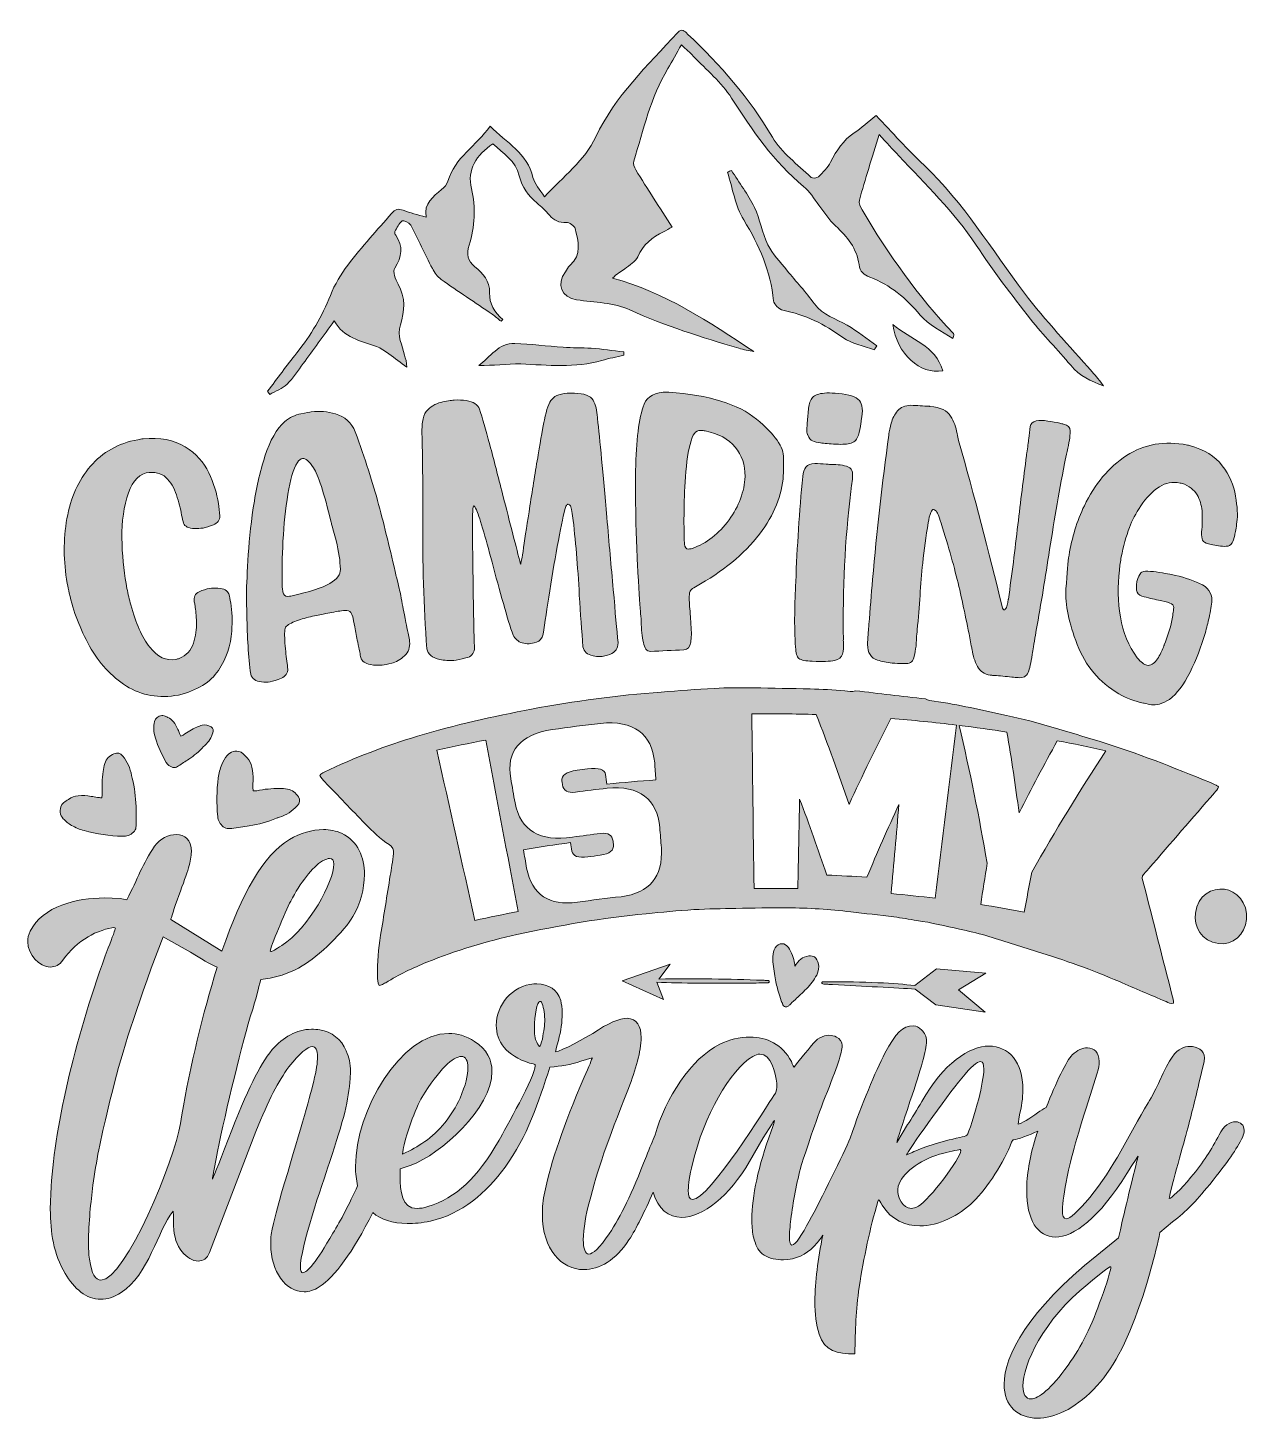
# Model space of a CAD drawing. Header units: inches. Extents: x 74 to 427, y -451 to -49.
import ezdxf

# ---------------------------------------------------------------- set-up
doc = ezdxf.new("R2010")
doc.units = ezdxf.units.IN
doc.header["$MEASUREMENT"] = 0
doc.layers.add('Layer 1', color=7, linetype='Continuous')

# ---------------------------------------------------------------- blocks, each defined once
blk = doc.blocks.new('block 3')
at = {"layer": 'Layer 1', "true_color": 0x0b0b0b}
h = blk.add_hatch(color=28, dxfattribs=at)
h.dxf.hatch_style = 2
edge = h.paths.add_edge_path()
edge.add_spline(control_points=[(220.88, -226.25), (219.99, -226.53), (219.28, -226.7), (218.71, -226.73), (218.05, -226.76), (217.43, -226.69), (216.75, -226.49), (215.54, -226.13), (214.69, -225.37), (214.15, -224.27), (213.32, -222.01), (212.34, -218.95), (211.3, -215.11), (210.22, -211.26), (209.11, -207.32), (208.03, -203.19), (207.08, -199.53), (206.14, -196.25), (205.31, -193.38), (204.49, -190.56), (203.87, -188.76), (203.52, -188.03), (203.17, -187.25), (202.9, -186.89), (202.75, -186.9), (202.55, -186.91), (202.48, -187.44), (202.44, -188.43), (202.36, -194.13), (202.41, -200.96), (202.56, -208.95), (202.65, -217), (202.8, -223.44), (202.94, -228.29), (202.79, -229.61), (201.99, -230.47), (200.5, -230.86), (199.01, -231.25), (197.84, -231.48), (196.99, -231.54), (195.66, -231.64), (194.28, -231.56), (192.93, -231.3), (190.75, -230.86), (189.47, -229.8), (189.18, -228.17), (188.3, -215.84), (187.89, -203.19), (188.01, -190.3), (188.05, -182.38), (187.97, -174.56), (187.8, -166.84), (187.74, -165.43), (187.78, -164.06), (187.93, -162.72), (188.09, -161.39), (188.42, -160.33), (188.98, -159.58), (190.19, -158.25), (191.59, -157.39), (193.23, -156.99), (194.83, -156.63), (196.18, -156.4), (197.11, -156.33), (198.31, -156.25), (199.47, -156.27), (200.58, -156.48), (202.64, -156.82), (203.89, -157.64), (204.44, -158.92), (205.16, -161.37), (206.15, -164.84), (207.38, -169.25), (208.56, -173.7), (209.79, -178.43), (211.06, -183.45), (213.3, -192.22), (215.02, -198.96), (216.28, -203.74), (216.38, -203.74), (216.69, -202.12), (217.14, -198.95), (217.63, -195.68), (218.24, -191.66), (218.98, -186.87), (219.77, -181.71), (220.58, -176.79), (221.36, -172.1), (222.15, -167.41), (222.75, -164.05), (223.19, -162.01), (223.76, -159.03), (224.47, -157.03), (225.37, -156.01), (226.27, -154.95), (228.04, -154.37), (230.65, -154.3), (231.01, -154.29), (231.43, -154.33), (231.85, -154.32), (234.67, -154.38), (236.46, -155.06), (237.22, -156.31), (237.92, -157.61), (238.36, -159.3), (238.5, -161.36), (238.51, -161.46), (238.51, -161.55), (238.51, -161.65), (239.18, -167.74), (240.07, -177.27), (241.2, -190.23), (241.86, -197.55), (242.44, -204.5), (243.06, -211.11), (243.63, -217.73), (244.07, -222.8), (244.44, -226.42), (244.44, -226.45), (244.44, -226.48), (244.44, -226.51), (244.46, -228.11), (243.66, -229.2), (242.11, -229.83), (241.12, -230.22), (240.13, -230.43), (239.14, -230.44), (238.48, -230.46), (237.86, -230.37), (237.2, -230.25), (235.53, -229.86), (234.57, -229.04), (234.3, -227.68), (233.94, -223.04), (233.58, -218.06), (233.25, -212.76), (232.79, -204.26), (232.14, -196.62), (231.31, -189.82), (231.18, -188.84), (231.06, -188.04), (230.9, -187.53), (230.73, -187.02), (230.57, -186.74), (230.42, -186.6), (230.26, -186.47), (230.16, -186.42), (230.06, -186.43), (230.01, -186.43), (229.91, -186.43), (229.86, -186.48), (229.71, -186.53), (229.62, -186.63), (229.52, -186.77), (229.37, -186.92), (229.33, -187.06), (229.33, -187.1), (228.74, -189.1), (228.03, -192.36), (227.2, -196.95), (226.31, -201.54), (225.5, -206.37), (224.71, -211.43), (223.88, -216.49), (223.28, -220.65), (222.84, -224.01), (222.41, -225.2), (221.77, -225.98), (220.88, -226.25)], knot_values=[0, 0, 0, 0, 1, 1, 1, 2, 2, 2, 3, 3, 3, 4, 4, 4, 5, 5, 5, 6, 6, 6, 7, 7, 7, 8, 8, 8, 9, 9, 9, 10, 10, 10, 11, 11, 11, 12, 12, 12, 13, 13, 13, 14, 14, 14, 15, 15, 15, 16, 16, 16, 17, 17, 17, 18, 18, 18, 19, 19, 19, 20, 20, 20, 21, 21, 21, 22, 22, 22, 23, 23, 23, 24, 24, 24, 25, 25, 25, 26, 26, 26, 27, 27, 27, 28, 28, 28, 29, 29, 29, 30, 30, 30, 31, 31, 31, 32, 32, 32, 33, 33, 33, 34, 34, 34, 35, 35, 35, 36, 36, 36, 37, 37, 37, 38, 38, 38, 39, 39, 39, 40, 40, 40, 41, 41, 41, 42, 42, 42, 43, 43, 43, 44, 44, 44, 45, 45, 45, 46, 46, 46, 47, 47, 47, 48, 48, 48, 49, 49, 49, 50, 50, 50, 51, 51, 51, 52, 52, 52, 53, 53, 53, 54, 54, 54, 55, 55, 55, 56, 56, 56, 56], degree=3, periodic=1)
h = blk.add_hatch(color=28, dxfattribs=at)
h.dxf.hatch_style = 2
edge = h.paths.add_edge_path()
edge.add_spline(control_points=[(253.79, -228.96), (252.74, -228.91), (252.08, -228.07), (251.75, -226.38), (251.41, -224.68), (251.17, -222.66), (251.12, -220.27), (251.07, -219.28), (250.97, -218.34), (250.92, -217.4), (250.72, -215.19), (250.43, -210.68), (250.06, -203.78), (249.7, -196.87), (249.52, -190.38), (249.5, -184.32), (249.49, -181.83), (249.48, -179.29), (249.52, -176.71), (249.64, -168.01), (250.44, -161.57), (252, -157.48), (252.93, -155.18), (255.18, -154), (258.79, -154.03), (258.89, -154.03), (259, -154.03), (259.1, -154.03), (270.65, -154.79), (279.14, -157.49), (284.46, -161.84), (289.78, -166.2), (292.34, -169.97), (292.29, -173.07), (292.23, -176.17), (292.2, -177.86), (292.18, -178.14), (291.89, -183.82), (289.57, -189.44), (285.31, -195.04), (280.83, -200.91), (274.66, -205.94), (266.84, -210.26), (266.8, -210.26), (266.8, -210.25), (266.79, -210.3), (266.15, -210.62), (265.67, -210.94), (265.42, -211.26), (265.17, -211.64), (265.01, -212.24), (265, -213.09), (265, -213.18), (264.99, -213.28), (264.99, -213.37), (265.03, -214.36), (265.1, -215.96), (265.3, -218.17), (265.33, -219.06), (265.41, -220.05), (265.48, -221.18), (265.61, -222.27), (265.64, -223.25), (265.62, -224.15), (265.61, -224.94), (265.55, -225.65), (265.44, -226.3), (265.22, -227.71), (264.55, -228.45), (263.41, -228.53), (260.2, -228.65), (256.99, -228.8), (253.79, -228.96)], knot_values=[0, 0, 0, 0, 1, 1, 1, 2, 2, 2, 3, 3, 3, 4, 4, 4, 5, 5, 5, 6, 6, 6, 7, 7, 7, 8, 8, 8, 9, 9, 9, 10, 10, 10, 11, 11, 11, 12, 12, 12, 13, 13, 13, 14, 14, 14, 15, 15, 15, 16, 16, 16, 17, 17, 17, 18, 18, 18, 19, 19, 19, 20, 20, 20, 21, 21, 21, 22, 22, 22, 23, 23, 23, 24, 24, 24, 24], degree=3, periodic=1)
edge = h.paths.add_edge_path()
edge.add_spline(control_points=[(264.04, -176.98), (263.72, -181.02), (263.57, -184.68), (263.52, -187.97), (263.51, -188.78), (263.5, -189.6), (263.49, -190.41), (263.48, -194.41), (263.54, -196.95), (263.62, -197.98), (263.71, -198.88), (264.1, -199.35), (264.84, -199.36), (265.13, -199.37), (265.48, -199.33), (265.83, -199.19), (270.05, -197.72), (273.57, -194.95), (276.5, -190.95), (279.37, -186.95), (280.94, -182.78), (281.15, -178.41), (281.17, -175.07), (280.21, -172.26), (278.29, -169.89), (276.37, -167.53), (273.48, -165.98), (269.62, -165.24), (269.21, -165.13), (268.85, -165.13), (268.49, -165.12), (267.98, -165.11), (267.56, -165.15), (267.25, -165.33), (266.68, -165.6), (266.26, -166.21), (265.88, -167.14), (264.96, -169.61), (264.35, -172.89), (264.04, -176.98)], knot_values=[0, 0, 0, 0, 1, 1, 1, 2, 2, 2, 3, 3, 3, 4, 4, 4, 5, 5, 5, 6, 6, 6, 7, 7, 7, 8, 8, 8, 9, 9, 9, 10, 10, 10, 11, 11, 11, 12, 12, 12, 13, 13, 13, 13], degree=3, periodic=1)
h = blk.add_hatch(color=28, dxfattribs=at)
h.dxf.hatch_style = 2
edge = h.paths.add_edge_path()
edge.add_spline(control_points=[(309.55, -226.07), (309.62, -227.63), (309.57, -228.85), (309.31, -229.73), (309.05, -230.65), (308.24, -231.25), (306.98, -231.58), (305.68, -231.86), (303.59, -231.94), (300.56, -231.78), (298.62, -231.75), (297.36, -231.48), (296.72, -231.02), (296.14, -230.51), (295.78, -229.41), (295.73, -227.71), (295.49, -224.68), (295.43, -221.53), (295.47, -218.28), (295.52, -215.04), (295.65, -211.89), (295.78, -208.84), (296.17, -198.69), (296.86, -188.52), (297.8, -178.4), (297.92, -177.23), (298.23, -176.36), (298.73, -175.68), (299.27, -175.05), (300.11, -174.68), (301.29, -174.66), (302.31, -174.68), (303.43, -174.75), (304.6, -174.83), (304.96, -174.85), (305.27, -174.87), (305.57, -174.89), (305.77, -174.91), (306.03, -174.92), (306.28, -174.94), (307, -174.94), (307.76, -175), (308.63, -175.06), (309.54, -175.17), (310.3, -175.37), (310.99, -175.66), (311.63, -175.99), (312.06, -176.44), (312.16, -177.11), (312.22, -177.64), (312.22, -178.34), (312.15, -179.19), (312.03, -180.07), (311.97, -180.87), (311.81, -181.66), (311.78, -182.08), (311.75, -182.41), (311.68, -182.73), (309.98, -196.93), (309.33, -211.21), (309.55, -225.51), (309.53, -225.69), (309.52, -225.88), (309.55, -226.07)], knot_values=[0, 0, 0, 0, 1, 1, 1, 2, 2, 2, 3, 3, 3, 4, 4, 4, 5, 5, 5, 6, 6, 6, 7, 7, 7, 8, 8, 8, 9, 9, 9, 10, 10, 10, 11, 11, 11, 12, 12, 12, 13, 13, 13, 14, 14, 14, 15, 15, 15, 16, 16, 16, 17, 17, 17, 18, 18, 18, 19, 19, 19, 20, 20, 20, 21, 21, 21, 21], degree=3, periodic=1)
edge = h.paths.add_edge_path()
edge.add_spline(control_points=[(300.02, -156.5), (300.44, -155.59), (301.21, -154.93), (302.44, -154.58), (303.67, -154.23), (305.56, -154.16), (308.12, -154.39), (311.2, -154.65), (313.2, -155.32), (314.16, -156.43), (315.07, -157.54), (315.29, -159.49), (314.71, -162.18), (314.69, -162.46), (314.66, -162.79), (314.58, -163.11), (314.49, -164.28), (314.25, -165.4), (313.9, -166.5), (313.56, -167.56), (312.83, -168.35), (311.81, -168.79), (310.76, -169.09), (309.31, -169.17), (307.41, -169.08), (305.51, -168.95), (303.98, -168.8), (302.9, -168.69), (302.03, -168.59), (301.27, -168.4), (300.67, -168.12), (300.07, -167.85), (299.59, -167.26), (299.23, -166.39), (299.21, -166.36), (299.19, -166.33), (299.18, -166.29), (299.09, -166.05), (299.05, -165.86), (299.01, -165.62), (298.97, -165.43), (298.94, -165.2), (298.95, -164.96), (298.96, -164.73), (298.97, -164.54), (298.99, -164.3), (299.12, -162.95), (299.2, -161.59), (299.33, -160.23), (299.42, -158.68), (299.65, -157.47), (300.02, -156.5)], knot_values=[0, 0, 0, 0, 1, 1, 1, 2, 2, 2, 3, 3, 3, 4, 4, 4, 5, 5, 5, 6, 6, 6, 7, 7, 7, 8, 8, 8, 9, 9, 9, 10, 10, 10, 11, 11, 11, 12, 12, 12, 13, 13, 13, 14, 14, 14, 15, 15, 15, 16, 16, 16, 17, 17, 17, 17], degree=3, periodic=1)
h = blk.add_hatch(color=28, dxfattribs=at)
h.dxf.hatch_style = 2
edge = h.paths.add_edge_path()
edge.add_spline(control_points=[(137.5, -202.69), (137.74, -198), (138.25, -192.93), (139.03, -187.5), (139.83, -182.11), (140.92, -177.1), (142.42, -172.53), (143.87, -168.01), (145.78, -164.66), (148.09, -162.56), (149.57, -161.37), (151.16, -160.6), (152.76, -160.3), (154.4, -159.96), (155.38, -159.79), (155.8, -159.74), (158.19, -159.45), (160.53, -159.65), (162.81, -160.29), (165.48, -161.08), (167.4, -162.82), (168.51, -165.48), (171.31, -173.22), (173.56, -180.22), (175.26, -186.52), (176.95, -192.82), (178.63, -199.74), (180.34, -207.27), (180.39, -207.45), (180.44, -207.64), (180.49, -207.82), (181.04, -209.99), (181.4, -211.65), (181.65, -212.76), (181.85, -213.88), (182.05, -214.94), (182.25, -215.96), (182.38, -216.85), (182.63, -218), (182.91, -219.44), (183.19, -220.88), (183.59, -222.96), (184.17, -225.6), (184.18, -225.76), (184.2, -225.91), (184.21, -226.07), (184.37, -227.8), (183.88, -229.17), (182.74, -230.22), (181.51, -231.38), (180.29, -232.11), (179.03, -232.38), (177.83, -232.69), (176.93, -232.83), (176.32, -232.9), (175.14, -233.02), (173.99, -233), (172.92, -232.79), (171.36, -232.49), (170.42, -231.79), (170.11, -230.74), (170.03, -230.42), (169.91, -229.86), (169.78, -229.07), (169.64, -228.28), (169.44, -227.36), (169.22, -226.3), (168.9, -224.77), (168.64, -223.34), (168.38, -221.9), (168.08, -220.52), (167.87, -219.55), (167.76, -218.99), (167.49, -217.93), (167.08, -217.32), (166.53, -217.24), (165.98, -217.12), (165.3, -217.15), (164.57, -217.23), (163.95, -217.31), (163.17, -217.4), (162.32, -217.6), (161.6, -217.73), (160.84, -217.88), (159.97, -218.03), (159.02, -218.2), (157.73, -218.46), (156.16, -218.8), (154.54, -219.16), (152.98, -219.6), (151.54, -220.13), (150.05, -220.67), (149.01, -221.29), (148.37, -221.95), (148.05, -222.85), (148.03, -224.37), (148.2, -226.58), (148.36, -228.78), (148.6, -230.74), (148.84, -232.42), (148.89, -233.12), (148.96, -233.64), (149.01, -233.96), (149, -235.24), (148.37, -236.19), (147.15, -236.7), (145.88, -237.26), (144.83, -237.61), (143.94, -237.75), (143.14, -237.87), (142.28, -237.9), (141.45, -237.79), (139.7, -237.63), (138.67, -236.89), (138.3, -235.52), (137.65, -230.44), (137.28, -224.74), (137.2, -218.53), (137.16, -216.68), (137.09, -214.98), (137.05, -213.41), (137.07, -210.98), (137.22, -207.44), (137.5, -202.69)], knot_values=[0, 0, 0, 0, 1, 1, 1, 2, 2, 2, 3, 3, 3, 4, 4, 4, 5, 5, 5, 6, 6, 6, 7, 7, 7, 8, 8, 8, 9, 9, 9, 10, 10, 10, 11, 11, 11, 12, 12, 12, 13, 13, 13, 14, 14, 14, 15, 15, 15, 16, 16, 16, 17, 17, 17, 18, 18, 18, 19, 19, 19, 20, 20, 20, 21, 21, 21, 22, 22, 22, 23, 23, 23, 24, 24, 24, 25, 25, 25, 26, 26, 26, 27, 27, 27, 28, 28, 28, 29, 29, 29, 30, 30, 30, 31, 31, 31, 32, 32, 32, 33, 33, 33, 34, 34, 34, 35, 35, 35, 36, 36, 36, 37, 37, 37, 38, 38, 38, 39, 39, 39, 40, 40, 40, 41, 41, 41, 41], degree=3, periodic=1)
edge = h.paths.add_edge_path()
edge.add_spline(control_points=[(156.47, -175.94), (155.15, -174.02), (154.1, -173.11), (153.28, -173.21), (152.77, -173.28), (152.25, -173.68), (151.77, -174.4), (150.61, -176.26), (149.71, -179.31), (149.05, -183.53), (148.33, -187.79), (147.88, -192.31), (147.62, -197.05), (147.37, -201.82), (147.3, -205.92), (147.38, -209.32), (147.39, -209.46), (147.42, -209.6), (147.39, -209.75), (147.36, -210.27), (147.42, -210.69), (147.48, -211.11), (147.55, -211.58), (147.65, -211.99), (147.8, -212.35), (148.03, -212.93), (148.6, -213.14), (149.53, -213.01), (149.66, -212.99), (149.78, -212.97), (149.91, -212.95), (155.24, -211.8), (158.99, -210.57), (161.11, -209.32), (163.23, -208.07), (164.27, -206.72), (164.2, -205.26), (164.12, -203.8), (164.06, -202.86), (164, -202.35), (163.72, -199.97), (163, -196.74), (161.81, -192.72), (161.73, -192.4), (161.63, -192.03), (161.54, -191.66), (159.46, -183.11), (157.79, -177.86), (156.47, -175.94)], knot_values=[0, 0, 0, 0, 1, 1, 1, 2, 2, 2, 3, 3, 3, 4, 4, 4, 5, 5, 5, 6, 6, 6, 7, 7, 7, 8, 8, 8, 9, 9, 9, 10, 10, 10, 11, 11, 11, 12, 12, 12, 13, 13, 13, 14, 14, 14, 15, 15, 15, 16, 16, 16, 16], degree=3, periodic=1)
h = blk.add_hatch(color=28, dxfattribs=at)
h.dxf.hatch_style = 2
edge = h.paths.add_edge_path()
edge.add_spline(control_points=[(365.28, -162.36), (366.26, -162.17), (367.37, -162.19), (368.61, -162.37), (369.85, -162.55), (371.04, -162.77), (372.11, -163.03), (372.52, -163.14), (372.88, -163.2), (373.19, -163.29), (374.47, -163.58), (375.06, -164.2), (375.06, -165.19), (375.07, -166.19), (374.98, -167.08), (374.86, -167.87), (374.71, -168.85), (374.49, -169.91), (374.19, -171.15), (373.98, -172.21), (373.69, -173.4), (373.44, -174.64), (371.76, -183.51), (370.24, -192.36), (368.88, -201.19), (367.7, -208.85), (366.42, -216.5), (365.04, -224.22), (364.8, -225.47), (364.63, -226.59), (364.47, -227.61), (364.35, -228.37), (364.23, -229.13), (364.12, -229.88), (363.75, -232.25), (363.34, -234), (362.94, -235.03), (362.43, -236.19), (361.48, -236.71), (360.02, -236.53), (359.87, -236.56), (359.45, -236.5), (358.74, -236.44), (358.02, -236.38), (357.18, -236.26), (356.28, -236.18), (355.33, -236.09), (354.48, -236.01), (353.77, -235.96), (353.05, -235.91), (352.58, -235.89), (352.44, -235.87), (352.28, -235.85), (352.12, -235.83), (351.97, -235.8), (350.27, -235.57), (349.04, -234.74), (348.27, -233.31), (347.47, -231.74), (346.96, -230.11), (346.73, -228.51), (346.65, -228.08), (346.6, -227.69), (346.51, -227.3), (345.36, -221.18), (344.16, -215.49), (342.93, -210.18), (341.65, -204.87), (339.97, -198.8), (337.81, -191.94), (337.1, -189.73), (336.62, -188.54), (336.29, -188.32), (335.96, -188.09), (335.77, -187.98), (335.62, -187.96), (335.32, -187.93), (335.04, -188.18), (334.82, -188.78), (334.49, -189.54), (334.23, -190.56), (334.04, -191.81), (333.42, -195.72), (332.86, -199.58), (332.46, -203.41), (332.12, -206.54), (331.89, -209.68), (331.71, -212.78), (331.51, -215.98), (331.21, -219.3), (330.89, -222.71), (330.8, -223.51), (330.72, -224.35), (330.67, -225.24), (330.64, -225.99), (330.6, -226.75), (330.53, -227.45), (330.42, -228.48), (330.22, -229.45), (330.03, -230.33), (329.68, -231.75), (328.94, -232.48), (327.79, -232.5), (327.5, -232.52), (327.22, -232.49), (326.94, -232.46), (325.75, -232.43), (324.65, -232.42), (323.61, -232.31), (322.01, -232.15), (320.65, -231.89), (319.45, -231.49), (317.5, -230.89), (316.54, -229.34), (316.52, -226.93), (316.55, -226.04), (316.63, -225.1), (316.71, -224.17), (316.74, -223.23), (316.82, -222.43), (316.87, -221.77), (316.89, -221.56), (316.91, -221.34), (316.93, -221.12), (317.26, -216.81), (317.59, -212.5), (317.97, -208.19), (319.19, -194.24), (320.75, -180.32), (322.66, -166.43), (322.67, -166.32), (322.68, -166.21), (322.69, -166.1), (322.81, -165.31), (323.01, -164.29), (323.39, -162.96), (323.71, -161.66), (324.34, -160.49), (325.22, -159.44), (326.1, -158.44), (327.36, -157.89), (329.05, -157.82), (330.84, -157.91), (332.63, -158.01), (334.43, -158.12), (334.5, -158.12), (334.57, -158.13), (334.64, -158.14), (337.61, -158.44), (339.56, -159.37), (340.54, -160.94), (341.52, -162.52), (342.12, -164.19), (342.38, -166.02), (342.51, -166.7), (342.64, -167.37), (342.83, -168.01), (347.39, -183.98), (351.57, -199.99), (355.39, -216.02), (355.6, -216.62), (355.8, -216.93), (355.95, -216.95), (355.98, -216.96), (356.01, -216.96), (356.04, -216.97), (356.24, -216.95), (356.43, -216.69), (356.64, -216.24), (356.8, -215.79), (356.91, -215.33), (357.03, -214.83), (357.15, -214.32), (357.2, -214), (357.22, -213.86), (358.23, -206.74), (359.14, -199.56), (359.95, -192.36), (360.74, -185.64), (361.57, -178.97), (362.46, -172.31), (362.49, -172.08), (362.52, -171.85), (362.55, -171.61), (362.79, -169.94), (362.98, -168.54), (363.14, -167.42), (363.24, -166.35), (363.4, -165.18), (363.53, -163.92), (363.7, -163.04), (364.3, -162.56), (365.28, -162.36)], knot_values=[0, 0, 0, 0, 1, 1, 1, 2, 2, 2, 3, 3, 3, 4, 4, 4, 5, 5, 5, 6, 6, 6, 7, 7, 7, 8, 8, 8, 9, 9, 9, 10, 10, 10, 11, 11, 11, 12, 12, 12, 13, 13, 13, 14, 14, 14, 15, 15, 15, 16, 16, 16, 17, 17, 17, 18, 18, 18, 19, 19, 19, 20, 20, 20, 21, 21, 21, 22, 22, 22, 23, 23, 23, 24, 24, 24, 25, 25, 25, 26, 26, 26, 27, 27, 27, 28, 28, 28, 29, 29, 29, 30, 30, 30, 31, 31, 31, 32, 32, 32, 33, 33, 33, 34, 34, 34, 35, 35, 35, 36, 36, 36, 37, 37, 37, 38, 38, 38, 39, 39, 39, 40, 40, 40, 41, 41, 41, 42, 42, 42, 43, 43, 43, 44, 44, 44, 45, 45, 45, 46, 46, 46, 47, 47, 47, 48, 48, 48, 49, 49, 49, 50, 50, 50, 51, 51, 51, 52, 52, 52, 53, 53, 53, 54, 54, 54, 55, 55, 55, 56, 56, 56, 57, 57, 57, 58, 58, 58, 59, 59, 59, 60, 60, 60, 61, 61, 61, 62, 62, 62, 63, 63, 63, 64, 64, 64, 64], degree=3, periodic=1)
h = blk.add_hatch(color=28, dxfattribs=at)
h.dxf.hatch_style = 2
edge = h.paths.add_edge_path()
edge.add_spline(control_points=[(118.33, -189.54), (118.01, -187.74), (117.52, -185.77), (116.85, -183.74), (116.18, -181.71), (115.15, -180.03), (113.81, -178.7), (112.43, -177.41), (110.51, -176.99), (108.11, -177.39), (105.5, -178.11), (103.63, -180.48), (102.49, -184.58), (101.34, -188.68), (100.92, -193.12), (101.11, -197.92), (101.29, -202.73), (101.79, -206.99), (102.55, -210.77), (102.87, -212.38), (103.25, -213.98), (103.66, -215.53), (105.06, -220.76), (106.88, -224.85), (109.12, -227.72), (111.38, -230.63), (113.86, -231.77), (116.65, -231.25), (116.99, -231.19), (117.32, -231.12), (117.64, -231.02), (119.69, -230.16), (121.04, -228.68), (121.75, -226.59), (122.41, -224.51), (122.75, -222.5), (122.65, -220.51), (122.55, -218.57), (122.42, -216.97), (122.21, -215.77), (122.15, -215.4), (122.07, -214.98), (121.97, -214.67), (121.76, -213.22), (122.25, -212.28), (123.41, -211.75), (124.52, -211.22), (125.52, -210.91), (126.35, -210.77), (127.13, -210.63), (127.97, -210.59), (128.84, -210.68), (130.57, -210.83), (131.6, -211.37), (131.96, -212.36), (132.2, -213.18), (132.38, -214.01), (132.52, -214.89), (132.93, -217.4), (133.02, -220.14), (132.82, -223.13), (132.55, -227.22), (131.26, -231), (128.99, -234.44), (126.71, -237.88), (122.88, -240.21), (117.47, -241.57), (111.81, -242.59), (106.79, -241.73), (102.39, -238.96), (97.98, -236.18), (94.43, -232.34), (91.69, -227.41), (89.01, -222.52), (87.04, -217.37), (85.86, -212.1), (85.65, -211.18), (85.44, -210.22), (85.28, -209.29), (84.16, -202.9), (84.11, -196.65), (85.21, -190.59), (86.25, -184.54), (88.51, -179.48), (92, -175.46), (95.48, -171.39), (100.07, -168.8), (105.64, -167.76), (106.15, -167.67), (106.67, -167.57), (107.19, -167.52), (112.06, -167.06), (116.14, -167.84), (119.33, -169.82), (122.52, -171.81), (124.81, -174.29), (126.19, -177.31), (127.63, -180.36), (128.51, -183.31), (128.98, -186.24), (129.16, -187.4), (129.3, -188.56), (129.39, -189.79), (129.33, -191.03), (128.75, -191.89), (127.55, -192.37), (126.35, -192.85), (125.32, -193.16), (124.53, -193.3), (123.73, -193.43), (122.87, -193.48), (122.04, -193.43), (120.34, -193.39), (119.27, -192.86), (118.9, -191.92), (118.73, -191.24), (118.54, -190.46), (118.33, -189.54)], knot_values=[0, 0, 0, 0, 1, 1, 1, 2, 2, 2, 3, 3, 3, 4, 4, 4, 5, 5, 5, 6, 6, 6, 7, 7, 7, 8, 8, 8, 9, 9, 9, 10, 10, 10, 11, 11, 11, 12, 12, 12, 13, 13, 13, 14, 14, 14, 15, 15, 15, 16, 16, 16, 17, 17, 17, 18, 18, 18, 19, 19, 19, 20, 20, 20, 21, 21, 21, 22, 22, 22, 23, 23, 23, 24, 24, 24, 25, 25, 25, 26, 26, 26, 27, 27, 27, 28, 28, 28, 29, 29, 29, 30, 30, 30, 31, 31, 31, 32, 32, 32, 33, 33, 33, 34, 34, 34, 35, 35, 35, 36, 36, 36, 37, 37, 37, 38, 38, 38, 39, 39, 39, 39], degree=3, periodic=1)
h = blk.add_hatch(color=28, dxfattribs=at)
h.dxf.hatch_style = 2
edge = h.paths.add_edge_path()
edge.add_spline(control_points=[(406.82, -180.3), (404.64, -179.87), (402.67, -180.21), (400.88, -181.35), (398.78, -182.72), (396.96, -184.58), (395.5, -186.84), (394.04, -189.1), (392.94, -191.19), (392.22, -193.11), (391.22, -195.75), (390.4, -198.61), (389.84, -201.66), (389.62, -202.91), (389.43, -204.21), (389.29, -205.52), (388.72, -210.05), (388.86, -214.57), (389.62, -219.01), (390.34, -223.49), (391.98, -227.39), (394.42, -230.79), (395.5, -232.05), (396.43, -232.81), (397.24, -232.97), (397.52, -233.03), (397.78, -232.98), (398.03, -232.94), (399.02, -232.66), (399.87, -231.92), (400.55, -230.72), (401.25, -229.52), (401.78, -228.38), (402.14, -227.35), (402.2, -227.27), (402.22, -227.17), (402.24, -227.08), (403.21, -224.79), (403.95, -222.44), (404.44, -220.05), (404.7, -218.76), (404.91, -217.51), (405.02, -216.24), (405.03, -215.71), (404.66, -215.3), (403.86, -214.99), (403.07, -214.68), (401.96, -214.41), (400.55, -214.13), (399.14, -213.85), (397.56, -213.44), (395.79, -212.96), (394.84, -212.63), (394.35, -212.06), (394.25, -211.23), (394.2, -210.4), (394.2, -209.64), (394.32, -208.99), (394.39, -208.62), (394.51, -208.26), (394.63, -207.9), (394.97, -206.92), (395.39, -206.28), (395.8, -206.02), (396.3, -205.78), (397.13, -205.75), (398.28, -205.83), (399.39, -205.9), (400.53, -206.08), (401.71, -206.26), (402.85, -206.44), (403.74, -206.62), (404.37, -206.75), (407.36, -207.36), (410.1, -208.22), (412.48, -209.3), (414.85, -210.43), (416.03, -212.04), (416.02, -214.16), (415.9, -215.62), (415.63, -217.3), (415.2, -219.27), (414.89, -220.65), (414.52, -222.11), (414.06, -223.74), (412.95, -227.63), (411.47, -231.39), (409.7, -235), (407.92, -238.6), (405.94, -241.2), (403.79, -242.81), (401.71, -244.1), (399.96, -244.6), (398.55, -244.36), (397.15, -244.08), (396.4, -243.93), (396.31, -243.91), (393.7, -243.38), (391.31, -242.48), (389.13, -241.2), (383.52, -237.84), (379.51, -233.13), (377.13, -226.95), (374.69, -220.81), (373.57, -215.44), (373.87, -210.87), (374.16, -206.3), (374.43, -203.06), (374.75, -201.11), (375.55, -196.15), (377.04, -191.34), (379.17, -186.84), (382.17, -180.57), (386.22, -175.72), (391.36, -172.38), (396.44, -169.03), (402.36, -168.01), (408.95, -169.32), (409.14, -169.36), (409.33, -169.4), (409.52, -169.44), (413.78, -170.62), (416.97, -172.59), (419.01, -175.28), (421.06, -177.98), (422.34, -180.91), (422.86, -184.05), (423.39, -187.2), (423.52, -189.69), (423.27, -191.51), (423.03, -193.28), (422.79, -194.58), (422.62, -195.36), (422.39, -196.37), (422.12, -197.13), (421.86, -197.6), (421.46, -198.23), (420.92, -198.54), (420.18, -198.57), (419.44, -198.65), (418.72, -198.59), (417.98, -198.42), (417.17, -198.3), (416.47, -198.19), (415.87, -198.06), (415.28, -197.93), (414.79, -197.78), (414.4, -197.65), (413.68, -197.4), (413.3, -196.98), (413.17, -196.38), (413.03, -195.78), (413.02, -194.86), (413.12, -193.63), (413.27, -192.18), (413.29, -190.6), (413.22, -188.9), (413.15, -187.25), (412.74, -185.68), (412.05, -184.19), (411.3, -182.74), (410, -181.57), (408.13, -180.66), (407.68, -180.52), (407.23, -180.39), (406.82, -180.3)], knot_values=[0, 0, 0, 0, 1, 1, 1, 2, 2, 2, 3, 3, 3, 4, 4, 4, 5, 5, 5, 6, 6, 6, 7, 7, 7, 8, 8, 8, 9, 9, 9, 10, 10, 10, 11, 11, 11, 12, 12, 12, 13, 13, 13, 14, 14, 14, 15, 15, 15, 16, 16, 16, 17, 17, 17, 18, 18, 18, 19, 19, 19, 20, 20, 20, 21, 21, 21, 22, 22, 22, 23, 23, 23, 24, 24, 24, 25, 25, 25, 26, 26, 26, 27, 27, 27, 28, 28, 28, 29, 29, 29, 30, 30, 30, 31, 31, 31, 32, 32, 32, 33, 33, 33, 34, 34, 34, 35, 35, 35, 36, 36, 36, 37, 37, 37, 38, 38, 38, 39, 39, 39, 40, 40, 40, 41, 41, 41, 42, 42, 42, 43, 43, 43, 44, 44, 44, 45, 45, 45, 46, 46, 46, 47, 47, 47, 48, 48, 48, 49, 49, 49, 50, 50, 50, 51, 51, 51, 52, 52, 52, 53, 53, 53, 54, 54, 54, 55, 55, 55, 55], degree=3, periodic=1)
at = {"layer": 'Layer 1', "lineweight": 0}
for points, knots in [([(220.88, -226.25), (219.99, -226.53), (219.28, -226.7), (218.71, -226.73), (218.05, -226.76), (217.43, -226.69), (216.75, -226.49), (215.54, -226.13), (214.69, -225.37), (214.15, -224.27), (213.32, -222.01), (212.34, -218.95), (211.3, -215.11), (210.22, -211.26), (209.11, -207.32), (208.03, -203.19), (207.08, -199.53), (206.14, -196.25), (205.31, -193.38), (204.49, -190.56), (203.87, -188.76), (203.52, -188.03), (203.17, -187.25), (202.9, -186.89), (202.75, -186.9), (202.55, -186.91), (202.48, -187.44), (202.44, -188.43), (202.36, -194.13), (202.41, -200.96), (202.56, -208.95), (202.65, -217), (202.8, -223.44), (202.94, -228.29), (202.79, -229.61), (201.99, -230.47), (200.5, -230.86), (199.01, -231.25), (197.84, -231.48), (196.99, -231.54), (195.66, -231.64), (194.28, -231.56), (192.93, -231.3), (190.75, -230.86), (189.47, -229.8), (189.18, -228.17), (188.3, -215.84), (187.89, -203.19), (188.01, -190.3), (188.05, -182.38), (187.97, -174.56), (187.8, -166.84), (187.74, -165.43), (187.78, -164.06), (187.93, -162.72), (188.09, -161.39), (188.42, -160.33), (188.98, -159.58), (190.19, -158.25), (191.59, -157.39), (193.23, -156.99), (194.83, -156.63), (196.18, -156.4), (197.11, -156.33), (198.31, -156.25), (199.47, -156.27), (200.58, -156.48), (202.64, -156.82), (203.89, -157.64), (204.44, -158.92), (205.16, -161.37), (206.15, -164.84), (207.38, -169.25), (208.56, -173.7), (209.79, -178.43), (211.06, -183.45), (213.3, -192.22), (215.02, -198.96), (216.28, -203.74), (216.38, -203.74), (216.69, -202.12), (217.14, -198.95), (217.63, -195.68), (218.24, -191.66), (218.98, -186.87), (219.77, -181.71), (220.58, -176.79), (221.36, -172.1), (222.15, -167.41), (222.75, -164.05), (223.19, -162.01), (223.76, -159.03), (224.47, -157.03), (225.37, -156.01), (226.27, -154.95), (228.04, -154.37), (230.65, -154.3), (231.01, -154.29), (231.43, -154.33), (231.85, -154.32), (234.67, -154.38), (236.46, -155.06), (237.22, -156.31), (237.92, -157.61), (238.36, -159.3), (238.5, -161.36), (238.51, -161.46), (238.51, -161.55), (238.51, -161.65), (239.18, -167.74), (240.07, -177.27), (241.2, -190.23), (241.86, -197.55), (242.44, -204.5), (243.06, -211.11), (243.63, -217.73), (244.07, -222.8), (244.44, -226.42), (244.44, -226.45), (244.44, -226.48), (244.44, -226.51), (244.46, -228.11), (243.66, -229.2), (242.11, -229.83), (241.12, -230.22), (240.13, -230.43), (239.14, -230.44), (238.48, -230.46), (237.86, -230.37), (237.2, -230.25), (235.53, -229.86), (234.57, -229.04), (234.3, -227.68), (233.94, -223.04), (233.58, -218.06), (233.25, -212.76), (232.79, -204.26), (232.14, -196.62), (231.31, -189.82), (231.18, -188.84), (231.06, -188.04), (230.9, -187.53), (230.73, -187.02), (230.57, -186.74), (230.42, -186.6), (230.26, -186.47), (230.16, -186.42), (230.06, -186.43), (230.01, -186.43), (229.91, -186.43), (229.86, -186.48), (229.71, -186.53), (229.62, -186.63), (229.52, -186.77), (229.37, -186.92), (229.33, -187.06), (229.33, -187.1), (228.74, -189.1), (228.03, -192.36), (227.2, -196.95), (226.31, -201.54), (225.5, -206.37), (224.71, -211.43), (223.88, -216.49), (223.28, -220.65), (222.84, -224.01), (222.41, -225.2), (221.77, -225.98), (220.88, -226.25)], [0, 0, 0, 0, 1, 1, 1, 2, 2, 2, 3, 3, 3, 4, 4, 4, 5, 5, 5, 6, 6, 6, 7, 7, 7, 8, 8, 8, 9, 9, 9, 10, 10, 10, 11, 11, 11, 12, 12, 12, 13, 13, 13, 14, 14, 14, 15, 15, 15, 16, 16, 16, 17, 17, 17, 18, 18, 18, 19, 19, 19, 20, 20, 20, 21, 21, 21, 22, 22, 22, 23, 23, 23, 24, 24, 24, 25, 25, 25, 26, 26, 26, 27, 27, 27, 28, 28, 28, 29, 29, 29, 30, 30, 30, 31, 31, 31, 32, 32, 32, 33, 33, 33, 34, 34, 34, 35, 35, 35, 36, 36, 36, 37, 37, 37, 38, 38, 38, 39, 39, 39, 40, 40, 40, 41, 41, 41, 42, 42, 42, 43, 43, 43, 44, 44, 44, 45, 45, 45, 46, 46, 46, 47, 47, 47, 48, 48, 48, 49, 49, 49, 50, 50, 50, 51, 51, 51, 52, 52, 52, 53, 53, 53, 54, 54, 54, 55, 55, 55, 56, 56, 56, 56]), ([(253.79, -228.96), (252.74, -228.91), (252.08, -228.07), (251.75, -226.38), (251.41, -224.68), (251.17, -222.66), (251.12, -220.27), (251.07, -219.28), (250.97, -218.34), (250.92, -217.4), (250.72, -215.19), (250.43, -210.68), (250.06, -203.78), (249.7, -196.87), (249.52, -190.38), (249.5, -184.32), (249.49, -181.83), (249.48, -179.29), (249.52, -176.71), (249.64, -168.01), (250.44, -161.57), (252, -157.48), (252.93, -155.18), (255.18, -154), (258.79, -154.03), (258.89, -154.03), (259, -154.03), (259.1, -154.03), (270.65, -154.79), (279.14, -157.49), (284.46, -161.84), (289.78, -166.2), (292.34, -169.97), (292.29, -173.07), (292.23, -176.17), (292.2, -177.86), (292.18, -178.14), (291.89, -183.82), (289.57, -189.44), (285.31, -195.04), (280.83, -200.91), (274.66, -205.94), (266.84, -210.26), (266.8, -210.26), (266.8, -210.25), (266.79, -210.3), (266.15, -210.62), (265.67, -210.94), (265.42, -211.26), (265.17, -211.64), (265.01, -212.24), (265, -213.09), (265, -213.18), (264.99, -213.28), (264.99, -213.37), (265.03, -214.36), (265.1, -215.96), (265.3, -218.17), (265.33, -219.06), (265.41, -220.05), (265.48, -221.18), (265.61, -222.27), (265.64, -223.25), (265.62, -224.15), (265.61, -224.94), (265.55, -225.65), (265.44, -226.3), (265.22, -227.71), (264.55, -228.45), (263.41, -228.53), (260.2, -228.65), (256.99, -228.8), (253.79, -228.96)], [0, 0, 0, 0, 1, 1, 1, 2, 2, 2, 3, 3, 3, 4, 4, 4, 5, 5, 5, 6, 6, 6, 7, 7, 7, 8, 8, 8, 9, 9, 9, 10, 10, 10, 11, 11, 11, 12, 12, 12, 13, 13, 13, 14, 14, 14, 15, 15, 15, 16, 16, 16, 17, 17, 17, 18, 18, 18, 19, 19, 19, 20, 20, 20, 21, 21, 21, 22, 22, 22, 23, 23, 23, 24, 24, 24, 24]), ([(300.02, -156.5), (300.44, -155.59), (301.21, -154.93), (302.44, -154.58), (303.67, -154.23), (305.56, -154.16), (308.12, -154.39), (311.2, -154.65), (313.2, -155.32), (314.16, -156.43), (315.07, -157.54), (315.29, -159.49), (314.71, -162.18), (314.69, -162.46), (314.66, -162.79), (314.58, -163.11), (314.49, -164.28), (314.25, -165.4), (313.9, -166.5), (313.56, -167.56), (312.83, -168.35), (311.81, -168.79), (310.76, -169.09), (309.31, -169.17), (307.41, -169.08), (305.51, -168.95), (303.98, -168.8), (302.9, -168.69), (302.03, -168.59), (301.27, -168.4), (300.67, -168.12), (300.07, -167.85), (299.59, -167.26), (299.23, -166.39), (299.21, -166.36), (299.19, -166.33), (299.18, -166.29), (299.09, -166.05), (299.05, -165.86), (299.01, -165.62), (298.97, -165.43), (298.94, -165.2), (298.95, -164.96), (298.96, -164.73), (298.97, -164.54), (298.99, -164.3), (299.12, -162.95), (299.2, -161.59), (299.33, -160.23), (299.42, -158.68), (299.65, -157.47), (300.02, -156.5)], [0, 0, 0, 0, 1, 1, 1, 2, 2, 2, 3, 3, 3, 4, 4, 4, 5, 5, 5, 6, 6, 6, 7, 7, 7, 8, 8, 8, 9, 9, 9, 10, 10, 10, 11, 11, 11, 12, 12, 12, 13, 13, 13, 14, 14, 14, 15, 15, 15, 16, 16, 16, 17, 17, 17, 17]), ([(137.5, -202.69), (137.74, -198), (138.25, -192.93), (139.03, -187.5), (139.83, -182.11), (140.92, -177.1), (142.42, -172.53), (143.87, -168.01), (145.78, -164.66), (148.09, -162.56), (149.57, -161.37), (151.16, -160.6), (152.76, -160.3), (154.4, -159.96), (155.38, -159.79), (155.8, -159.74), (158.19, -159.45), (160.53, -159.65), (162.81, -160.29), (165.48, -161.08), (167.4, -162.82), (168.51, -165.48), (171.31, -173.22), (173.56, -180.22), (175.26, -186.52), (176.95, -192.82), (178.63, -199.74), (180.34, -207.27), (180.39, -207.45), (180.44, -207.64), (180.49, -207.82), (181.04, -209.99), (181.4, -211.65), (181.65, -212.76), (181.85, -213.88), (182.05, -214.94), (182.25, -215.96), (182.38, -216.85), (182.63, -218), (182.91, -219.44), (183.19, -220.88), (183.59, -222.96), (184.17, -225.6), (184.18, -225.76), (184.2, -225.91), (184.21, -226.07), (184.37, -227.8), (183.88, -229.17), (182.74, -230.22), (181.51, -231.38), (180.29, -232.11), (179.03, -232.38), (177.83, -232.69), (176.93, -232.83), (176.32, -232.9), (175.14, -233.02), (173.99, -233), (172.92, -232.79), (171.36, -232.49), (170.42, -231.79), (170.11, -230.74), (170.03, -230.42), (169.91, -229.86), (169.78, -229.07), (169.64, -228.28), (169.44, -227.36), (169.22, -226.3), (168.9, -224.77), (168.64, -223.34), (168.38, -221.9), (168.08, -220.52), (167.87, -219.55), (167.76, -218.99), (167.49, -217.93), (167.08, -217.32), (166.53, -217.24), (165.98, -217.12), (165.3, -217.15), (164.57, -217.23), (163.95, -217.31), (163.17, -217.4), (162.32, -217.6), (161.6, -217.73), (160.84, -217.88), (159.97, -218.03), (159.02, -218.2), (157.73, -218.46), (156.16, -218.8), (154.54, -219.16), (152.98, -219.6), (151.54, -220.13), (150.05, -220.67), (149.01, -221.29), (148.37, -221.95), (148.05, -222.85), (148.03, -224.37), (148.2, -226.58), (148.36, -228.78), (148.6, -230.74), (148.84, -232.42), (148.89, -233.12), (148.96, -233.64), (149.01, -233.96), (149, -235.24), (148.37, -236.19), (147.15, -236.7), (145.88, -237.26), (144.83, -237.61), (143.94, -237.75), (143.14, -237.87), (142.28, -237.9), (141.45, -237.79), (139.7, -237.63), (138.67, -236.89), (138.3, -235.52), (137.65, -230.44), (137.28, -224.74), (137.2, -218.53), (137.16, -216.68), (137.09, -214.98), (137.05, -213.41), (137.07, -210.98), (137.22, -207.44), (137.5, -202.69)], [0, 0, 0, 0, 1, 1, 1, 2, 2, 2, 3, 3, 3, 4, 4, 4, 5, 5, 5, 6, 6, 6, 7, 7, 7, 8, 8, 8, 9, 9, 9, 10, 10, 10, 11, 11, 11, 12, 12, 12, 13, 13, 13, 14, 14, 14, 15, 15, 15, 16, 16, 16, 17, 17, 17, 18, 18, 18, 19, 19, 19, 20, 20, 20, 21, 21, 21, 22, 22, 22, 23, 23, 23, 24, 24, 24, 25, 25, 25, 26, 26, 26, 27, 27, 27, 28, 28, 28, 29, 29, 29, 30, 30, 30, 31, 31, 31, 32, 32, 32, 33, 33, 33, 34, 34, 34, 35, 35, 35, 36, 36, 36, 37, 37, 37, 38, 38, 38, 39, 39, 39, 40, 40, 40, 41, 41, 41, 41]), ([(365.28, -162.36), (366.26, -162.17), (367.37, -162.19), (368.61, -162.37), (369.85, -162.55), (371.04, -162.77), (372.11, -163.03), (372.52, -163.14), (372.88, -163.2), (373.19, -163.29), (374.47, -163.58), (375.06, -164.2), (375.06, -165.19), (375.07, -166.19), (374.98, -167.08), (374.86, -167.87), (374.71, -168.85), (374.49, -169.91), (374.19, -171.15), (373.98, -172.21), (373.69, -173.4), (373.44, -174.64), (371.76, -183.51), (370.24, -192.36), (368.88, -201.19), (367.7, -208.85), (366.42, -216.5), (365.04, -224.22), (364.8, -225.47), (364.63, -226.59), (364.47, -227.61), (364.35, -228.37), (364.23, -229.13), (364.12, -229.88), (363.75, -232.25), (363.34, -234), (362.94, -235.03), (362.43, -236.19), (361.48, -236.71), (360.02, -236.53), (359.87, -236.56), (359.45, -236.5), (358.74, -236.44), (358.02, -236.38), (357.18, -236.26), (356.28, -236.18), (355.33, -236.09), (354.48, -236.01), (353.77, -235.96), (353.05, -235.91), (352.58, -235.89), (352.44, -235.87), (352.28, -235.85), (352.12, -235.83), (351.97, -235.8), (350.27, -235.57), (349.04, -234.74), (348.27, -233.31), (347.47, -231.74), (346.96, -230.11), (346.73, -228.51), (346.65, -228.08), (346.6, -227.69), (346.51, -227.3), (345.36, -221.18), (344.16, -215.49), (342.93, -210.18), (341.65, -204.87), (339.97, -198.8), (337.81, -191.94), (337.1, -189.73), (336.62, -188.54), (336.29, -188.32), (335.96, -188.09), (335.77, -187.98), (335.62, -187.96), (335.32, -187.93), (335.04, -188.18), (334.82, -188.78), (334.49, -189.54), (334.23, -190.56), (334.04, -191.81), (333.42, -195.72), (332.86, -199.58), (332.46, -203.41), (332.12, -206.54), (331.89, -209.68), (331.71, -212.78), (331.51, -215.98), (331.21, -219.3), (330.89, -222.71), (330.8, -223.51), (330.72, -224.35), (330.67, -225.24), (330.64, -225.99), (330.6, -226.75), (330.53, -227.45), (330.42, -228.48), (330.22, -229.45), (330.03, -230.33), (329.68, -231.75), (328.94, -232.48), (327.79, -232.5), (327.5, -232.52), (327.22, -232.49), (326.94, -232.46), (325.75, -232.43), (324.65, -232.42), (323.61, -232.31), (322.01, -232.15), (320.65, -231.89), (319.45, -231.49), (317.5, -230.89), (316.54, -229.34), (316.52, -226.93), (316.55, -226.04), (316.63, -225.1), (316.71, -224.17), (316.74, -223.23), (316.82, -222.43), (316.87, -221.77), (316.89, -221.56), (316.91, -221.34), (316.93, -221.12), (317.26, -216.81), (317.59, -212.5), (317.97, -208.19), (319.19, -194.24), (320.75, -180.32), (322.66, -166.43), (322.67, -166.32), (322.68, -166.21), (322.69, -166.1), (322.81, -165.31), (323.01, -164.29), (323.39, -162.96), (323.71, -161.66), (324.34, -160.49), (325.22, -159.44), (326.1, -158.44), (327.36, -157.89), (329.05, -157.82), (330.84, -157.91), (332.63, -158.01), (334.43, -158.12), (334.5, -158.12), (334.57, -158.13), (334.64, -158.14), (337.61, -158.44), (339.56, -159.37), (340.54, -160.94), (341.52, -162.52), (342.12, -164.19), (342.38, -166.02), (342.51, -166.7), (342.64, -167.37), (342.83, -168.01), (347.39, -183.98), (351.57, -199.99), (355.39, -216.02), (355.6, -216.62), (355.8, -216.93), (355.95, -216.95), (355.98, -216.96), (356.01, -216.96), (356.04, -216.97), (356.24, -216.95), (356.43, -216.69), (356.64, -216.24), (356.8, -215.79), (356.91, -215.33), (357.03, -214.83), (357.15, -214.32), (357.2, -214), (357.22, -213.86), (358.23, -206.74), (359.14, -199.56), (359.95, -192.36), (360.74, -185.64), (361.57, -178.97), (362.46, -172.31), (362.49, -172.08), (362.52, -171.85), (362.55, -171.61), (362.79, -169.94), (362.98, -168.54), (363.14, -167.42), (363.24, -166.35), (363.4, -165.18), (363.53, -163.92), (363.7, -163.04), (364.3, -162.56), (365.28, -162.36)], [0, 0, 0, 0, 1, 1, 1, 2, 2, 2, 3, 3, 3, 4, 4, 4, 5, 5, 5, 6, 6, 6, 7, 7, 7, 8, 8, 8, 9, 9, 9, 10, 10, 10, 11, 11, 11, 12, 12, 12, 13, 13, 13, 14, 14, 14, 15, 15, 15, 16, 16, 16, 17, 17, 17, 18, 18, 18, 19, 19, 19, 20, 20, 20, 21, 21, 21, 22, 22, 22, 23, 23, 23, 24, 24, 24, 25, 25, 25, 26, 26, 26, 27, 27, 27, 28, 28, 28, 29, 29, 29, 30, 30, 30, 31, 31, 31, 32, 32, 32, 33, 33, 33, 34, 34, 34, 35, 35, 35, 36, 36, 36, 37, 37, 37, 38, 38, 38, 39, 39, 39, 40, 40, 40, 41, 41, 41, 42, 42, 42, 43, 43, 43, 44, 44, 44, 45, 45, 45, 46, 46, 46, 47, 47, 47, 48, 48, 48, 49, 49, 49, 50, 50, 50, 51, 51, 51, 52, 52, 52, 53, 53, 53, 54, 54, 54, 55, 55, 55, 56, 56, 56, 57, 57, 57, 58, 58, 58, 59, 59, 59, 60, 60, 60, 61, 61, 61, 62, 62, 62, 63, 63, 63, 64, 64, 64, 64]), ([(118.33, -189.54), (118.01, -187.74), (117.52, -185.77), (116.85, -183.74), (116.18, -181.71), (115.15, -180.03), (113.81, -178.7), (112.43, -177.41), (110.51, -176.99), (108.11, -177.39), (105.5, -178.11), (103.63, -180.48), (102.49, -184.58), (101.34, -188.68), (100.92, -193.12), (101.11, -197.92), (101.29, -202.73), (101.79, -206.99), (102.55, -210.77), (102.87, -212.38), (103.25, -213.98), (103.66, -215.53), (105.06, -220.76), (106.88, -224.85), (109.12, -227.72), (111.38, -230.63), (113.86, -231.77), (116.65, -231.25), (116.99, -231.19), (117.32, -231.12), (117.64, -231.02), (119.69, -230.16), (121.04, -228.68), (121.75, -226.59), (122.41, -224.51), (122.75, -222.5), (122.65, -220.51), (122.55, -218.57), (122.42, -216.97), (122.21, -215.77), (122.15, -215.4), (122.07, -214.98), (121.97, -214.67), (121.76, -213.22), (122.25, -212.28), (123.41, -211.75), (124.52, -211.22), (125.52, -210.91), (126.35, -210.77), (127.13, -210.63), (127.97, -210.59), (128.84, -210.68), (130.57, -210.83), (131.6, -211.37), (131.96, -212.36), (132.2, -213.18), (132.38, -214.01), (132.52, -214.89), (132.93, -217.4), (133.02, -220.14), (132.82, -223.13), (132.55, -227.22), (131.26, -231), (128.99, -234.44), (126.71, -237.88), (122.88, -240.21), (117.47, -241.57), (111.81, -242.59), (106.79, -241.73), (102.39, -238.96), (97.98, -236.18), (94.43, -232.34), (91.69, -227.41), (89.01, -222.52), (87.04, -217.37), (85.86, -212.1), (85.65, -211.18), (85.44, -210.22), (85.28, -209.29), (84.16, -202.9), (84.11, -196.65), (85.21, -190.59), (86.25, -184.54), (88.51, -179.48), (92, -175.46), (95.48, -171.39), (100.07, -168.8), (105.64, -167.76), (106.15, -167.67), (106.67, -167.57), (107.19, -167.52), (112.06, -167.06), (116.14, -167.84), (119.33, -169.82), (122.52, -171.81), (124.81, -174.29), (126.19, -177.31), (127.63, -180.36), (128.51, -183.31), (128.98, -186.24), (129.16, -187.4), (129.3, -188.56), (129.39, -189.79), (129.33, -191.03), (128.75, -191.89), (127.55, -192.37), (126.35, -192.85), (125.32, -193.16), (124.53, -193.3), (123.73, -193.43), (122.87, -193.48), (122.04, -193.43), (120.34, -193.39), (119.27, -192.86), (118.9, -191.92), (118.73, -191.24), (118.54, -190.46), (118.33, -189.54)], [0, 0, 0, 0, 1, 1, 1, 2, 2, 2, 3, 3, 3, 4, 4, 4, 5, 5, 5, 6, 6, 6, 7, 7, 7, 8, 8, 8, 9, 9, 9, 10, 10, 10, 11, 11, 11, 12, 12, 12, 13, 13, 13, 14, 14, 14, 15, 15, 15, 16, 16, 16, 17, 17, 17, 18, 18, 18, 19, 19, 19, 20, 20, 20, 21, 21, 21, 22, 22, 22, 23, 23, 23, 24, 24, 24, 25, 25, 25, 26, 26, 26, 27, 27, 27, 28, 28, 28, 29, 29, 29, 30, 30, 30, 31, 31, 31, 32, 32, 32, 33, 33, 33, 34, 34, 34, 35, 35, 35, 36, 36, 36, 37, 37, 37, 38, 38, 38, 39, 39, 39, 39]), ([(264.04, -176.98), (263.72, -181.02), (263.57, -184.68), (263.52, -187.97), (263.51, -188.78), (263.5, -189.6), (263.49, -190.41), (263.48, -194.41), (263.54, -196.95), (263.62, -197.98), (263.71, -198.88), (264.1, -199.35), (264.84, -199.36), (265.13, -199.37), (265.48, -199.33), (265.83, -199.19), (270.05, -197.72), (273.57, -194.95), (276.5, -190.95), (279.37, -186.95), (280.94, -182.78), (281.15, -178.41), (281.17, -175.07), (280.21, -172.26), (278.29, -169.89), (276.37, -167.53), (273.48, -165.98), (269.62, -165.24), (269.21, -165.13), (268.85, -165.13), (268.49, -165.12), (267.98, -165.11), (267.56, -165.15), (267.25, -165.33), (266.68, -165.6), (266.26, -166.21), (265.88, -167.14), (264.96, -169.61), (264.35, -172.89), (264.04, -176.98)], [0, 0, 0, 0, 1, 1, 1, 2, 2, 2, 3, 3, 3, 4, 4, 4, 5, 5, 5, 6, 6, 6, 7, 7, 7, 8, 8, 8, 9, 9, 9, 10, 10, 10, 11, 11, 11, 12, 12, 12, 13, 13, 13, 13]), ([(406.82, -180.3), (404.64, -179.87), (402.67, -180.21), (400.88, -181.35), (398.78, -182.72), (396.96, -184.58), (395.5, -186.84), (394.04, -189.1), (392.94, -191.19), (392.22, -193.11), (391.22, -195.75), (390.4, -198.61), (389.84, -201.66), (389.62, -202.91), (389.43, -204.21), (389.29, -205.52), (388.72, -210.05), (388.86, -214.57), (389.62, -219.01), (390.34, -223.49), (391.98, -227.39), (394.42, -230.79), (395.5, -232.05), (396.43, -232.81), (397.24, -232.97), (397.52, -233.03), (397.78, -232.98), (398.03, -232.94), (399.02, -232.66), (399.87, -231.92), (400.55, -230.72), (401.25, -229.52), (401.78, -228.38), (402.14, -227.35), (402.2, -227.27), (402.22, -227.17), (402.24, -227.08), (403.21, -224.79), (403.95, -222.44), (404.44, -220.05), (404.7, -218.76), (404.91, -217.51), (405.02, -216.24), (405.03, -215.71), (404.66, -215.3), (403.86, -214.99), (403.07, -214.68), (401.96, -214.41), (400.55, -214.13), (399.14, -213.85), (397.56, -213.44), (395.79, -212.96), (394.84, -212.63), (394.35, -212.06), (394.25, -211.23), (394.2, -210.4), (394.2, -209.64), (394.32, -208.99), (394.39, -208.62), (394.51, -208.26), (394.63, -207.9), (394.97, -206.92), (395.39, -206.28), (395.8, -206.02), (396.3, -205.78), (397.13, -205.75), (398.28, -205.83), (399.39, -205.9), (400.53, -206.08), (401.71, -206.26), (402.85, -206.44), (403.74, -206.62), (404.37, -206.75), (407.36, -207.36), (410.1, -208.22), (412.48, -209.3), (414.85, -210.43), (416.03, -212.04), (416.02, -214.16), (415.9, -215.62), (415.63, -217.3), (415.2, -219.27), (414.89, -220.65), (414.52, -222.11), (414.06, -223.74), (412.95, -227.63), (411.47, -231.39), (409.7, -235), (407.92, -238.6), (405.94, -241.2), (403.79, -242.81), (401.71, -244.1), (399.96, -244.6), (398.55, -244.36), (397.15, -244.08), (396.4, -243.93), (396.31, -243.91), (393.7, -243.38), (391.31, -242.48), (389.13, -241.2), (383.52, -237.84), (379.51, -233.13), (377.13, -226.95), (374.69, -220.81), (373.57, -215.44), (373.87, -210.87), (374.16, -206.3), (374.43, -203.06), (374.75, -201.11), (375.55, -196.15), (377.04, -191.34), (379.17, -186.84), (382.17, -180.57), (386.22, -175.72), (391.36, -172.38), (396.44, -169.03), (402.36, -168.01), (408.95, -169.32), (409.14, -169.36), (409.33, -169.4), (409.52, -169.44), (413.78, -170.62), (416.97, -172.59), (419.01, -175.28), (421.06, -177.98), (422.34, -180.91), (422.86, -184.05), (423.39, -187.2), (423.52, -189.69), (423.27, -191.51), (423.03, -193.28), (422.79, -194.58), (422.62, -195.36), (422.39, -196.37), (422.12, -197.13), (421.86, -197.6), (421.46, -198.23), (420.92, -198.54), (420.18, -198.57), (419.44, -198.65), (418.72, -198.59), (417.98, -198.42), (417.17, -198.3), (416.47, -198.19), (415.87, -198.06), (415.28, -197.93), (414.79, -197.78), (414.4, -197.65), (413.68, -197.4), (413.3, -196.98), (413.17, -196.38), (413.03, -195.78), (413.02, -194.86), (413.12, -193.63), (413.27, -192.18), (413.29, -190.6), (413.22, -188.9), (413.15, -187.25), (412.74, -185.68), (412.05, -184.19), (411.3, -182.74), (410, -181.57), (408.13, -180.66), (407.68, -180.52), (407.23, -180.39), (406.82, -180.3)], [0, 0, 0, 0, 1, 1, 1, 2, 2, 2, 3, 3, 3, 4, 4, 4, 5, 5, 5, 6, 6, 6, 7, 7, 7, 8, 8, 8, 9, 9, 9, 10, 10, 10, 11, 11, 11, 12, 12, 12, 13, 13, 13, 14, 14, 14, 15, 15, 15, 16, 16, 16, 17, 17, 17, 18, 18, 18, 19, 19, 19, 20, 20, 20, 21, 21, 21, 22, 22, 22, 23, 23, 23, 24, 24, 24, 25, 25, 25, 26, 26, 26, 27, 27, 27, 28, 28, 28, 29, 29, 29, 30, 30, 30, 31, 31, 31, 32, 32, 32, 33, 33, 33, 34, 34, 34, 35, 35, 35, 36, 36, 36, 37, 37, 37, 38, 38, 38, 39, 39, 39, 40, 40, 40, 41, 41, 41, 42, 42, 42, 43, 43, 43, 44, 44, 44, 45, 45, 45, 46, 46, 46, 47, 47, 47, 48, 48, 48, 49, 49, 49, 50, 50, 50, 51, 51, 51, 52, 52, 52, 53, 53, 53, 54, 54, 54, 55, 55, 55, 55]), ([(156.47, -175.94), (155.15, -174.02), (154.1, -173.11), (153.28, -173.21), (152.77, -173.28), (152.25, -173.68), (151.77, -174.4), (150.61, -176.26), (149.71, -179.31), (149.05, -183.53), (148.33, -187.79), (147.88, -192.31), (147.62, -197.05), (147.37, -201.82), (147.3, -205.92), (147.38, -209.32), (147.39, -209.46), (147.42, -209.6), (147.39, -209.75), (147.36, -210.27), (147.42, -210.69), (147.48, -211.11), (147.55, -211.58), (147.65, -211.99), (147.8, -212.35), (148.03, -212.93), (148.6, -213.14), (149.53, -213.01), (149.66, -212.99), (149.78, -212.97), (149.91, -212.95), (155.24, -211.8), (158.99, -210.57), (161.11, -209.32), (163.23, -208.07), (164.27, -206.72), (164.2, -205.26), (164.12, -203.8), (164.06, -202.86), (164, -202.35), (163.72, -199.97), (163, -196.74), (161.81, -192.72), (161.73, -192.4), (161.63, -192.03), (161.54, -191.66), (159.46, -183.11), (157.79, -177.86), (156.47, -175.94)], [0, 0, 0, 0, 1, 1, 1, 2, 2, 2, 3, 3, 3, 4, 4, 4, 5, 5, 5, 6, 6, 6, 7, 7, 7, 8, 8, 8, 9, 9, 9, 10, 10, 10, 11, 11, 11, 12, 12, 12, 13, 13, 13, 14, 14, 14, 15, 15, 15, 16, 16, 16, 16]), ([(309.55, -226.07), (309.62, -227.63), (309.57, -228.85), (309.31, -229.73), (309.05, -230.65), (308.24, -231.25), (306.98, -231.58), (305.68, -231.86), (303.59, -231.94), (300.56, -231.78), (298.62, -231.75), (297.36, -231.48), (296.72, -231.02), (296.14, -230.51), (295.78, -229.41), (295.73, -227.71), (295.49, -224.68), (295.43, -221.53), (295.47, -218.28), (295.52, -215.04), (295.65, -211.89), (295.78, -208.84), (296.17, -198.69), (296.86, -188.52), (297.8, -178.4), (297.92, -177.23), (298.23, -176.36), (298.73, -175.68), (299.27, -175.05), (300.11, -174.68), (301.29, -174.66), (302.31, -174.68), (303.43, -174.75), (304.6, -174.83), (304.96, -174.85), (305.27, -174.87), (305.57, -174.89), (305.77, -174.91), (306.03, -174.92), (306.28, -174.94), (307, -174.94), (307.76, -175), (308.63, -175.06), (309.54, -175.17), (310.3, -175.37), (310.99, -175.66), (311.63, -175.99), (312.06, -176.44), (312.16, -177.11), (312.22, -177.64), (312.22, -178.34), (312.15, -179.19), (312.03, -180.07), (311.97, -180.87), (311.81, -181.66), (311.78, -182.08), (311.75, -182.41), (311.68, -182.73), (309.98, -196.93), (309.33, -211.21), (309.55, -225.51), (309.53, -225.69), (309.52, -225.88), (309.55, -226.07)], [0, 0, 0, 0, 1, 1, 1, 2, 2, 2, 3, 3, 3, 4, 4, 4, 5, 5, 5, 6, 6, 6, 7, 7, 7, 8, 8, 8, 9, 9, 9, 10, 10, 10, 11, 11, 11, 12, 12, 12, 13, 13, 13, 14, 14, 14, 15, 15, 15, 16, 16, 16, 17, 17, 17, 18, 18, 18, 19, 19, 19, 20, 20, 20, 21, 21, 21, 21])]:
    blk.add_open_spline(points, degree=3, knots=knots, dxfattribs=at)
blk = doc.blocks.new('block 5')
at = {"layer": 'Layer 1', "lineweight": 0}
blk.add_open_spline([(404.58, -328.55), (404.75, -329.22), (405.07, -329.88), (404.91, -330.65), (404.11, -330.84), (403.46, -330.47), (402.79, -330.18), (398.29, -328.25), (393.78, -326.36), (389.29, -324.41), (381.47, -321.01), (373.47, -318.21), (365.39, -315.66), (360.49, -314.11), (355.6, -312.54), (350.68, -311.09), (348.19, -310.35), (345.65, -309.79), (343.12, -309.23), (339.03, -308.32), (334.94, -307.36), (330.81, -306.72), (328.58, -306.38), (326.35, -305.97), (324.11, -305.69), (319.97, -305.17), (315.81, -304.7), (311.66, -304.23), (305.59, -303.54), (299.5, -303.12), (293.4, -303.04), (288.43, -302.98), (283.46, -303.16), (278.5, -303.23), (274.46, -303.28), (270.42, -303.39), (266.38, -303.6), (261.75, -303.84), (257.13, -304.35), (252.52, -304.78), (239.96, -305.96), (227.55, -308.14), (215.21, -310.82), (206.36, -312.74), (197.69, -315.38), (189.22, -318.78), (185.12, -320.44), (181.12, -322.36), (177.3, -324.7), (176.9, -324.95), (176.48, -325.17), (176.05, -325.37), (175.88, -325.46), (175.68, -325.46), (175.37, -325.52), (174.95, -324.69), (174.96, -323.76), (174.94, -322.85), (174.84, -318.87), (175.21, -314.93), (175.84, -311.01), (176.76, -305.25), (177.68, -299.5), (178.61, -293.74), (178.77, -292.75), (178.97, -291.76), (179.12, -290.76), (179.28, -289.62), (179.45, -288.48), (179.54, -287.34), (179.62, -286.25), (179.26, -285.38), (178.34, -284.8), (175.74, -283.16), (173.51, -281.01), (171.35, -278.77), (167.45, -274.75), (163.58, -270.7), (159.71, -266.65), (159.19, -266.11), (158.66, -265.56), (158.3, -264.78), (158.51, -264.19), (159.09, -264.11), (159.53, -263.9), (168.25, -259.62), (177.27, -256.27), (186.47, -253.48), (197.32, -250.18), (208.36, -247.76), (219.45, -245.65), (231.85, -243.29), (244.33, -241.63), (256.9, -240.7), (261.99, -240.33), (267.07, -239.93), (272.17, -239.65), (276, -239.44), (279.85, -239.41), (283.69, -239.49), (289.12, -239.61), (294.56, -239.66), (299.99, -239.81), (303.3, -239.91), (306.62, -239.97), (309.92, -240.34), (310.96, -240.46), (312.02, -240.69), (313.08, -240.34), (319.8, -241.13), (326.53, -241.91), (333.25, -242.7), (334.03, -243.18), (334.9, -243.22), (335.75, -243.34), (342.8, -244.31), (349.72, -245.99), (356.68, -247.47), (365.73, -249.39), (374.56, -252.24), (383.43, -254.93), (394.35, -258.24), (404.95, -262.57), (415.58, -266.83), (416.13, -267.05), (416.68, -267.32), (417.22, -267.6), (417.45, -267.72), (417.65, -267.9), (417.89, -268.07), (417.82, -268.92), (417.19, -269.3), (416.76, -269.81), (410.45, -277.11), (404.12, -284.4), (397.8, -291.7), (397.17, -292.43), (396.54, -293.17), (395.94, -293.86), (395.82, -294.69), (396.13, -295.36), (396.3, -296.04), (399.06, -306.88), (401.82, -317.71), (404.58, -328.55)], degree=3, knots=[0, 0, 0, 0, 1, 1, 1, 2, 2, 2, 3, 3, 3, 4, 4, 4, 5, 5, 5, 6, 6, 6, 7, 7, 7, 8, 8, 8, 9, 9, 9, 10, 10, 10, 11, 11, 11, 12, 12, 12, 13, 13, 13, 14, 14, 14, 15, 15, 15, 16, 16, 16, 17, 17, 17, 18, 18, 18, 19, 19, 19, 20, 20, 20, 21, 21, 21, 22, 22, 22, 23, 23, 23, 24, 24, 24, 25, 25, 25, 26, 26, 26, 27, 27, 27, 28, 28, 28, 29, 29, 29, 30, 30, 30, 31, 31, 31, 32, 32, 32, 33, 33, 33, 34, 34, 34, 35, 35, 35, 36, 36, 36, 37, 37, 37, 38, 38, 38, 39, 39, 39, 40, 40, 40, 41, 41, 41, 42, 42, 42, 43, 43, 43, 44, 44, 44, 45, 45, 45, 46, 46, 46, 47, 47, 47, 48, 48, 48, 48], dxfattribs=at)
blk = doc.blocks.new('block 6')
at = {"layer": 'Layer 1', "lineweight": 0}
blk.add_open_spline([(419.64, -297.68), (416.19, -297.22), (411.83, -299.39), (411.26, -304.62), (410.83, -308.51), (412.91, -312.81), (417.94, -313.37), (421.99, -314.03), (425.68, -310.73), (426.07, -306.42), (426.51, -301.54), (422.91, -298.11), (419.64, -297.68)], degree=3, knots=[0, 0, 0, 0, 1, 1, 1, 2, 2, 2, 3, 3, 3, 4, 4, 4, 4], dxfattribs=at)
blk = doc.blocks.new('block 4')
at = {"layer": 'Layer 1'}
for name in ['block 5', 'block 6']:
    blk.add_blockref(name, (0, 0), dxfattribs=at)
blk = doc.blocks.new('block 9')
at = {"layer": 'Layer 1', "lineweight": 0}
blk.add_open_spline([(192.07, -257.51), (195.74, -273.91), (199.4, -290.32), (203.07, -306.73), (207.23, -305.8), (211.4, -304.94), (215.58, -304.14), (212.45, -287.63), (209.32, -271.11), (206.19, -254.59), (201.47, -255.49), (196.76, -256.46), (192.07, -257.51)], degree=3, knots=[0, 0, 0, 0, 1, 1, 1, 2, 2, 2, 3, 3, 3, 4, 4, 4, 4], dxfattribs=at)
blk = doc.blocks.new('block 8')
at = {"layer": 'Layer 1'}
blk.add_blockref('block 9', (0, 0), dxfattribs=at)
blk = doc.blocks.new('block 11')
at = {"layer": 'Layer 1', "lineweight": 0}
blk.add_open_spline([(213.44, -265.72), (213.85, -268.05), (214.26, -270.37), (214.68, -272.7), (216.28, -280.85), (221.79, -283.99), (231.27, -282.64), (233.99, -282.25), (236.71, -281.89), (239.44, -281.57), (241.62, -281.35), (242.8, -282.09), (242.99, -283.77), (243.03, -284.11), (243.07, -284.46), (243.1, -284.81), (243.29, -286.44), (242.01, -287.45), (239.28, -287.88), (238.1, -288.02), (236.91, -288.17), (235.73, -288.33), (232.89, -288.68), (231.36, -288.15), (231.12, -286.68), (231, -285.86), (230.87, -285.03), (230.74, -284.21), (226.18, -284.83), (221.63, -285.52), (217.09, -286.29), (217.4, -288.06), (217.72, -289.82), (218.03, -291.58), (219.63, -299.38), (224.5, -302.54), (232.69, -301.46), (236.89, -300.85), (241.1, -300.32), (245.31, -299.85), (253.58, -298.76), (257.47, -294.18), (256.95, -285.72), (256.8, -283.77), (256.65, -281.82), (256.49, -279.87), (255.73, -271.59), (250.64, -267.65), (241.27, -268.5), (238.21, -268.85), (235.16, -269.23), (232.11, -269.64), (229.87, -269.92), (228.63, -269.22), (228.39, -267.53), (228.34, -267.18), (228.29, -266.84), (228.24, -266.49), (228, -264.8), (229.45, -263.71), (232.61, -263.27), (233.62, -263.14), (234.63, -263.01), (235.64, -262.88), (238.91, -262.52), (240.64, -263.1), (240.82, -264.55), (240.95, -265.47), (241.08, -266.4), (241.21, -267.32), (245.93, -266.84), (250.65, -266.43), (255.37, -266.1), (255.26, -264.44), (255.14, -262.78), (255.02, -261.12), (254.19, -252.76), (248.96, -248.82), (239.35, -249.76), (234.72, -250.28), (230.1, -250.88), (225.48, -251.54), (216.04, -252.99), (212.04, -257.87), (213.44, -265.72)], degree=3, knots=[0, 0, 0, 0, 1, 1, 1, 2, 2, 2, 3, 3, 3, 4, 4, 4, 5, 5, 5, 6, 6, 6, 7, 7, 7, 8, 8, 8, 9, 9, 9, 10, 10, 10, 11, 11, 11, 12, 12, 12, 13, 13, 13, 14, 14, 14, 15, 15, 15, 16, 16, 16, 17, 17, 17, 18, 18, 18, 19, 19, 19, 20, 20, 20, 21, 21, 21, 22, 22, 22, 23, 23, 23, 24, 24, 24, 25, 25, 25, 26, 26, 26, 27, 27, 27, 28, 28, 28, 28], dxfattribs=at)
blk = doc.blocks.new('block 10')
at = {"layer": 'Layer 1'}
blk.add_blockref('block 11', (0, 0), dxfattribs=at)
blk = doc.blocks.new('block 13')
at = {"layer": 'Layer 1', "lineweight": 0}
blk.add_open_spline([(283.73, -297.47), (287.95, -297.41), (292.17, -297.43), (296.39, -297.51), (296.56, -288.88), (296.73, -280.25), (296.9, -271.62), (299.66, -278.93), (302.28, -286.25), (304.74, -293.61), (308.61, -293.76), (312.47, -293.97), (316.33, -294.24), (319.29, -287.19), (322.38, -280.16), (325.61, -273.17), (324.85, -281.77), (324.09, -290.36), (323.33, -298.96), (327.59, -299.34), (331.86, -299.79), (336.11, -300.3), (338.14, -283.61), (340.17, -266.93), (342.2, -250.24), (335.89, -249.47), (329.58, -248.84), (323.26, -248.35), (319.04, -256.56), (315.02, -264.84), (311.21, -273.16), (308.25, -264.47), (305.08, -255.81), (301.71, -247.19), (295.5, -247.01), (289.29, -246.96), (283.08, -247.04), (283.3, -263.85), (283.51, -280.66), (283.73, -297.47)], degree=3, knots=[0, 0, 0, 0, 1, 1, 1, 2, 2, 2, 3, 3, 3, 4, 4, 4, 5, 5, 5, 6, 6, 6, 7, 7, 7, 8, 8, 8, 9, 9, 9, 10, 10, 10, 11, 11, 11, 12, 12, 12, 13, 13, 13, 13], dxfattribs=at)
blk = doc.blocks.new('block 12')
at = {"layer": 'Layer 1'}
blk.add_blockref('block 13', (0, 0), dxfattribs=at)
blk = doc.blocks.new('block 15')
at = {"layer": 'Layer 1', "lineweight": 0}
blk.add_open_spline([(351.09, -290.18), (350.47, -294.16), (349.85, -298.14), (349.23, -302.12), (353.43, -302.78), (357.61, -303.5), (361.79, -304.29), (362.52, -300.44), (363.25, -296.6), (363.98, -292.75), (370.72, -280.9), (377.86, -269.2), (385.4, -257.67), (380.73, -256.63), (376.05, -255.66), (371.36, -254.77), (367.56, -261.67), (363.88, -268.61), (360.31, -275.58), (359.27, -267.81), (358.1, -260.03), (356.81, -252.26), (352.21, -251.55), (347.61, -250.9), (343, -250.34), (346.11, -263.6), (348.81, -276.89), (351.09, -290.18)], degree=3, knots=[0, 0, 0, 0, 1, 1, 1, 2, 2, 2, 3, 3, 3, 4, 4, 4, 5, 5, 5, 6, 6, 6, 7, 7, 7, 8, 8, 8, 9, 9, 9, 9], dxfattribs=at)
blk = doc.blocks.new('block 14')
at = {"layer": 'Layer 1'}
blk.add_blockref('block 15', (0, 0), dxfattribs=at)
blk = doc.blocks.new('block 7')
at = {"layer": 'Layer 1'}
for name in ['block 10', 'block 12', 'block 14', 'block 8']:
    blk.add_blockref(name, (0, 0), dxfattribs=at)
blk = doc.blocks.new('block 16')
at = {"layer": 'Layer 1', "true_color": 0x0b0b0b}
h = blk.add_hatch(color=28, dxfattribs=at)
h.dxf.hatch_style = 2
edge = h.paths.add_edge_path()
edge.add_spline(control_points=[(210.64, -133.53), (209.79, -132.86), (208.99, -132.14), (208.1, -131.53), (203.16, -128.16), (198.17, -124.88), (193.29, -121.43), (192.23, -120.68), (191.39, -119.45), (190.78, -118.27), (188.64, -114.12), (186.72, -109.86), (184.53, -105.74), (184.16, -105.05), (182.38, -104.28), (182.05, -104.55), (181.11, -105.29), (180.55, -106.53), (179.94, -107.63), (179.81, -107.87), (180, -108.4), (180.19, -108.69), (182.4, -111.93), (182.01, -114.88), (179.9, -118.15), (179.27, -119.12), (180.09, -121.47), (180.87, -122.84), (183.09, -126.71), (182.83, -130.65), (181.54, -134.57), (180.47, -137.79), (182.16, -140.43), (182.75, -143.3), (182.97, -144.36), (183.45, -145.37), (183.39, -146.81), (181.66, -145.52), (179.96, -144.19), (178.2, -142.95), (177.07, -142.16), (175.92, -141.28), (174.64, -140.85), (170.02, -139.3), (165.17, -138.26), (162.4, -133.43), (159.23, -137.82), (156.37, -141.82), (153.46, -145.79), (151.97, -147.82), (150.6, -150), (148.79, -151.73), (147.43, -153.03), (145.47, -153.72), (143.78, -154.69), (143.58, -154.38), (143.37, -154.08), (143.17, -153.77), (145.97, -150.08), (148.7, -146.33), (151.59, -142.71), (155.66, -137.63), (158.92, -132.06), (161.31, -126.07), (163.87, -119.63), (168.36, -114.66), (172.72, -109.55), (174.78, -107.14), (176.95, -104.82), (178.97, -102.38), (179.96, -101.18), (180.88, -100.89), (182.37, -101.47), (184.34, -102.24), (186.44, -102.7), (188.96, -103.43), (188.28, -99.33), (191.05, -97.55), (193.41, -95.47), (194.16, -94.8), (195.05, -93.99), (195.3, -93.09), (197.17, -86.2), (203.53, -82.93), (207.45, -77.12), (212.18, -81.99), (218.29, -84.9), (219.86, -91.97), (220.27, -93.83), (221.85, -95.43), (223.17, -97.6), (228.57, -91.69), (234.79, -87.16), (238.03, -80.24), (243.6, -68.37), (252.98, -59.6), (261.59, -50.17), (262.92, -48.72), (263.64, -49.68), (264.54, -50.52), (273.95, -59.44), (282.4, -69.04), (289.02, -80.35), (291.66, -84.85), (296.33, -88.18), (300.19, -91.94), (300.55, -92.3), (301.95, -92.18), (302.37, -91.78), (303.68, -90.5), (305.06, -89.12), (305.87, -87.51), (307.53, -84.19), (309.48, -81.23), (312.64, -79.11), (314.79, -77.67), (316.72, -75.91), (319.01, -74.1), (323.68, -78.97), (328.07, -83.91), (332.86, -88.44), (344.38, -99.35), (352.42, -112.93), (361.88, -125.43), (367.89, -133.39), (374.89, -140.6), (381.44, -148.15), (382.57, -149.45), (383.7, -150.76), (384.68, -152.23), (381.12, -150.88), (377.77, -149.4), (375.23, -146.27), (371.53, -141.71), (367.26, -137.61), (363.64, -132.98), (358.19, -126), (352.79, -118.93), (347.91, -111.53), (341.57, -101.91), (333.31, -94.04), (325.55, -85.7), (323.8, -83.82), (322.07, -81.94), (319.87, -79.56), (317.78, -86.42), (315.88, -92.46), (314.17, -98.56), (313.94, -99.36), (314.5, -100.54), (314.99, -101.37), (322.49, -114.23), (331.16, -126.23), (341.34, -137.12), (341.51, -137.3), (341.52, -137.63), (341.17, -138.53), (337.96, -136.31), (334.09, -134.64), (331.7, -131.75), (327.63, -126.85), (323.11, -122.99), (317.15, -120.78), (315.52, -120.18), (314.32, -119.14), (314.06, -117.18), (313.42, -112.5), (310.7, -109.09), (307.28, -105.99), (305.4, -104.29), (304.08, -101.98), (302.49, -99.97), (301.04, -98.14), (299.82, -96.02), (298.06, -94.56), (289.43, -87.4), (283.2, -78.42), (277.25, -69.04), (274.35, -64.49), (269.93, -60.9), (266.17, -56.9), (265.22, -55.89), (264.17, -54.99), (262.75, -53.64), (261.34, -56.1), (260.12, -58.34), (258.81, -60.52), (253.83, -68.82), (251.8, -78.21), (248.96, -87.29), (248.73, -88), (249.12, -89.08), (249.55, -89.78), (252.96, -95.26), (256.45, -100.69), (260.03, -106.31), (259.17, -106.8), (258.4, -107.3), (257.58, -107.68), (254.28, -109.24), (251.69, -111.37), (250.15, -114.89), (249.53, -116.32), (247.74, -117.3), (246.39, -118.35), (245.31, -119.2), (244.07, -119.85), (242.79, -121.09), (258.05, -125.08), (270.74, -133.83), (283.71, -142.28), (282.25, -141.98), (280.75, -141.78), (279.32, -141.35), (268.66, -138.15), (258.05, -134.93), (247.87, -130.24), (243.26, -128.12), (237.65, -128.13), (232.47, -127.32), (228.08, -126.62), (226.54, -122.92), (229.21, -119.21), (229.65, -118.61), (229.99, -117.9), (230.54, -117.42), (234.13, -114.29), (232.88, -110.41), (232.06, -106.72), (231.89, -105.95), (230.35, -104.93), (229.49, -104.97), (227.39, -105.07), (225.9, -104.46), (224.59, -102.87), (223.52, -101.59), (222.28, -100.41), (220.99, -99.35), (218.45, -97.25), (216.66, -94.77), (215.9, -91.5), (214.88, -87.17), (211.15, -85.03), (208.26, -82.23), (203.49, -85.46), (200.79, -89.79), (202.06, -95.17), (203.36, -100.66), (203.14, -106.21), (201.37, -111.59), (200.52, -114.18), (201.07, -116.05), (203.08, -117.76), (205.39, -119.74), (207.45, -121.9), (207.32, -125.28), (207.21, -128.5), (208.66, -131.01), (211.13, -133.04), (210.97, -133.21), (210.8, -133.37), (210.64, -133.53)], knot_values=[0, 0, 0, 0, 1, 1, 1, 2, 2, 2, 3, 3, 3, 4, 4, 4, 5, 5, 5, 6, 6, 6, 7, 7, 7, 8, 8, 8, 9, 9, 9, 10, 10, 10, 11, 11, 11, 12, 12, 12, 13, 13, 13, 14, 14, 14, 15, 15, 15, 16, 16, 16, 17, 17, 17, 18, 18, 18, 19, 19, 19, 20, 20, 20, 21, 21, 21, 22, 22, 22, 23, 23, 23, 24, 24, 24, 25, 25, 25, 26, 26, 26, 27, 27, 27, 28, 28, 28, 29, 29, 29, 30, 30, 30, 31, 31, 31, 32, 32, 32, 33, 33, 33, 34, 34, 34, 35, 35, 35, 36, 36, 36, 37, 37, 37, 38, 38, 38, 39, 39, 39, 40, 40, 40, 41, 41, 41, 42, 42, 42, 43, 43, 43, 44, 44, 44, 45, 45, 45, 46, 46, 46, 47, 47, 47, 48, 48, 48, 49, 49, 49, 50, 50, 50, 51, 51, 51, 52, 52, 52, 53, 53, 53, 54, 54, 54, 55, 55, 55, 56, 56, 56, 57, 57, 57, 58, 58, 58, 59, 59, 59, 60, 60, 60, 61, 61, 61, 62, 62, 62, 63, 63, 63, 64, 64, 64, 65, 65, 65, 66, 66, 66, 67, 67, 67, 68, 68, 68, 69, 69, 69, 70, 70, 70, 71, 71, 71, 72, 72, 72, 73, 73, 73, 74, 74, 74, 75, 75, 75, 76, 76, 76, 77, 77, 77, 78, 78, 78, 79, 79, 79, 80, 80, 80, 81, 81, 81, 82, 82, 82, 83, 83, 83, 84, 84, 84, 85, 85, 85, 86, 86, 86, 87, 87, 87, 87], degree=3, periodic=1)
h = blk.add_hatch(color=28, dxfattribs=at)
h.dxf.hatch_style = 2
edge = h.paths.add_edge_path()
edge.add_spline(control_points=[(318.51, -141.83), (315.45, -140.68), (311.96, -140.1), (309.41, -138.24), (304.1, -134.35), (298.46, -131.65), (292.03, -130.34), (290.98, -130.13), (289.5, -128.66), (289.39, -127.65), (288.51, -119.08), (285.25, -111.58), (280.76, -104.27), (278.27, -100.23), (277.56, -95.09), (276.06, -90.45), (276.44, -90.28), (276.83, -90.1), (277.21, -89.93), (279.45, -93.48), (282, -96.87), (283.83, -100.62), (285.5, -104.04), (286.04, -108), (287.72, -111.42), (289.05, -114.12), (291.3, -116.4), (293.23, -118.79), (295.86, -122.05), (298.75, -125.12), (301.2, -128.51), (303.62, -131.85), (307.39, -132.8), (310.65, -134.7), (313.62, -136.44), (316.34, -138.62), (319.18, -140.61), (318.96, -141.02), (318.73, -141.42), (318.51, -141.83)], knot_values=[0, 0, 0, 0, 1, 1, 1, 2, 2, 2, 3, 3, 3, 4, 4, 4, 5, 5, 5, 6, 6, 6, 7, 7, 7, 8, 8, 8, 9, 9, 9, 10, 10, 10, 11, 11, 11, 12, 12, 12, 13, 13, 13, 13], degree=3, periodic=1)
h = blk.add_hatch(color=28, dxfattribs=at)
h.dxf.hatch_style = 2
edge = h.paths.add_edge_path()
edge.add_spline(control_points=[(323.85, -134.45), (329.02, -138.86), (336.18, -140.51), (338.27, -147.85), (331.7, -149.06), (325, -142.97), (323.85, -134.45)], knot_values=[0, 0, 0, 0, 1, 1, 1, 2, 2, 2, 2], degree=3, periodic=1)
h = blk.add_hatch(color=28, dxfattribs=at)
h.dxf.hatch_style = 2
edge = h.paths.add_edge_path()
edge.add_spline(control_points=[(246.13, -143.34), (244.01, -143.85), (241.86, -144.25), (239.78, -144.87), (232.02, -147.16), (224.17, -146.15), (216.3, -145.89), (212.32, -145.76), (208.32, -146.4), (204.17, -146.31), (207.57, -143.96), (209.86, -139.77), (214.64, -139.94), (219.28, -140.11), (223.91, -140.73), (228.55, -141.05), (231.26, -141.24), (233.99, -141.14), (236.69, -141.34), (239.83, -141.58), (242.95, -142.02), (246.08, -142.37), (246.1, -142.69), (246.11, -143.02), (246.13, -143.34)], knot_values=[0, 0, 0, 0, 1, 1, 1, 2, 2, 2, 3, 3, 3, 4, 4, 4, 5, 5, 5, 6, 6, 6, 7, 7, 7, 8, 8, 8, 8], degree=3, periodic=1)
at = {"layer": 'Layer 1', "lineweight": 0}
for points, knots in [([(210.64, -133.53), (209.79, -132.86), (208.99, -132.14), (208.1, -131.53), (203.16, -128.16), (198.17, -124.88), (193.29, -121.43), (192.23, -120.68), (191.39, -119.45), (190.78, -118.27), (188.64, -114.12), (186.72, -109.86), (184.53, -105.74), (184.16, -105.05), (182.38, -104.28), (182.05, -104.55), (181.11, -105.29), (180.55, -106.53), (179.94, -107.63), (179.81, -107.87), (180, -108.4), (180.19, -108.69), (182.4, -111.93), (182.01, -114.88), (179.9, -118.15), (179.27, -119.12), (180.09, -121.47), (180.87, -122.84), (183.09, -126.71), (182.83, -130.65), (181.54, -134.57), (180.47, -137.79), (182.16, -140.43), (182.75, -143.3), (182.97, -144.36), (183.45, -145.37), (183.39, -146.81), (181.66, -145.52), (179.96, -144.19), (178.2, -142.95), (177.07, -142.16), (175.92, -141.28), (174.64, -140.85), (170.02, -139.3), (165.17, -138.26), (162.4, -133.43), (159.23, -137.82), (156.37, -141.82), (153.46, -145.79), (151.97, -147.82), (150.6, -150), (148.79, -151.73), (147.43, -153.03), (145.47, -153.72), (143.78, -154.69), (143.58, -154.38), (143.37, -154.08), (143.17, -153.77), (145.97, -150.08), (148.7, -146.33), (151.59, -142.71), (155.66, -137.63), (158.92, -132.06), (161.31, -126.07), (163.87, -119.63), (168.36, -114.66), (172.72, -109.55), (174.78, -107.14), (176.95, -104.82), (178.97, -102.38), (179.96, -101.18), (180.88, -100.89), (182.37, -101.47), (184.34, -102.24), (186.44, -102.7), (188.96, -103.43), (188.28, -99.33), (191.05, -97.55), (193.41, -95.47), (194.16, -94.8), (195.05, -93.99), (195.3, -93.09), (197.17, -86.2), (203.53, -82.93), (207.45, -77.12), (212.18, -81.99), (218.29, -84.9), (219.86, -91.97), (220.27, -93.83), (221.85, -95.43), (223.17, -97.6), (228.57, -91.69), (234.79, -87.16), (238.03, -80.24), (243.6, -68.37), (252.98, -59.6), (261.59, -50.17), (262.92, -48.72), (263.64, -49.68), (264.54, -50.52), (273.95, -59.44), (282.4, -69.04), (289.02, -80.35), (291.66, -84.85), (296.33, -88.18), (300.19, -91.94), (300.55, -92.3), (301.95, -92.18), (302.37, -91.78), (303.68, -90.5), (305.06, -89.12), (305.87, -87.51), (307.53, -84.19), (309.48, -81.23), (312.64, -79.11), (314.79, -77.67), (316.72, -75.91), (319.01, -74.1), (323.68, -78.97), (328.07, -83.91), (332.86, -88.44), (344.38, -99.35), (352.42, -112.93), (361.88, -125.43), (367.89, -133.39), (374.89, -140.6), (381.44, -148.15), (382.57, -149.45), (383.7, -150.76), (384.68, -152.23), (381.12, -150.88), (377.77, -149.4), (375.23, -146.27), (371.53, -141.71), (367.26, -137.61), (363.64, -132.98), (358.19, -126), (352.79, -118.93), (347.91, -111.53), (341.57, -101.91), (333.31, -94.04), (325.55, -85.7), (323.8, -83.82), (322.07, -81.94), (319.87, -79.56), (317.78, -86.42), (315.88, -92.46), (314.17, -98.56), (313.94, -99.36), (314.5, -100.54), (314.99, -101.37), (322.49, -114.23), (331.16, -126.23), (341.34, -137.12), (341.51, -137.3), (341.52, -137.63), (341.17, -138.53), (337.96, -136.31), (334.09, -134.64), (331.7, -131.75), (327.63, -126.85), (323.11, -122.99), (317.15, -120.78), (315.52, -120.18), (314.32, -119.14), (314.06, -117.18), (313.42, -112.5), (310.7, -109.09), (307.28, -105.99), (305.4, -104.29), (304.08, -101.98), (302.49, -99.97), (301.04, -98.14), (299.82, -96.02), (298.06, -94.56), (289.43, -87.4), (283.2, -78.42), (277.25, -69.04), (274.35, -64.49), (269.93, -60.9), (266.17, -56.9), (265.22, -55.89), (264.17, -54.99), (262.75, -53.64), (261.34, -56.1), (260.12, -58.34), (258.81, -60.52), (253.83, -68.82), (251.8, -78.21), (248.96, -87.29), (248.73, -88), (249.12, -89.08), (249.55, -89.78), (252.96, -95.26), (256.45, -100.69), (260.03, -106.31), (259.17, -106.8), (258.4, -107.3), (257.58, -107.68), (254.28, -109.24), (251.69, -111.37), (250.15, -114.89), (249.53, -116.32), (247.74, -117.3), (246.39, -118.35), (245.31, -119.2), (244.07, -119.85), (242.79, -121.09), (258.05, -125.08), (270.74, -133.83), (283.71, -142.28), (282.25, -141.98), (280.75, -141.78), (279.32, -141.35), (268.66, -138.15), (258.05, -134.93), (247.87, -130.24), (243.26, -128.12), (237.65, -128.13), (232.47, -127.32), (228.08, -126.62), (226.54, -122.92), (229.21, -119.21), (229.65, -118.61), (229.99, -117.9), (230.54, -117.42), (234.13, -114.29), (232.88, -110.41), (232.06, -106.72), (231.89, -105.95), (230.35, -104.93), (229.49, -104.97), (227.39, -105.07), (225.9, -104.46), (224.59, -102.87), (223.52, -101.59), (222.28, -100.41), (220.99, -99.35), (218.45, -97.25), (216.66, -94.77), (215.9, -91.5), (214.88, -87.17), (211.15, -85.03), (208.26, -82.23), (203.49, -85.46), (200.79, -89.79), (202.06, -95.17), (203.36, -100.66), (203.14, -106.21), (201.37, -111.59), (200.52, -114.18), (201.07, -116.05), (203.08, -117.76), (205.39, -119.74), (207.45, -121.9), (207.32, -125.28), (207.21, -128.5), (208.66, -131.01), (211.13, -133.04), (210.97, -133.21), (210.8, -133.37), (210.64, -133.53)], [0, 0, 0, 0, 1, 1, 1, 2, 2, 2, 3, 3, 3, 4, 4, 4, 5, 5, 5, 6, 6, 6, 7, 7, 7, 8, 8, 8, 9, 9, 9, 10, 10, 10, 11, 11, 11, 12, 12, 12, 13, 13, 13, 14, 14, 14, 15, 15, 15, 16, 16, 16, 17, 17, 17, 18, 18, 18, 19, 19, 19, 20, 20, 20, 21, 21, 21, 22, 22, 22, 23, 23, 23, 24, 24, 24, 25, 25, 25, 26, 26, 26, 27, 27, 27, 28, 28, 28, 29, 29, 29, 30, 30, 30, 31, 31, 31, 32, 32, 32, 33, 33, 33, 34, 34, 34, 35, 35, 35, 36, 36, 36, 37, 37, 37, 38, 38, 38, 39, 39, 39, 40, 40, 40, 41, 41, 41, 42, 42, 42, 43, 43, 43, 44, 44, 44, 45, 45, 45, 46, 46, 46, 47, 47, 47, 48, 48, 48, 49, 49, 49, 50, 50, 50, 51, 51, 51, 52, 52, 52, 53, 53, 53, 54, 54, 54, 55, 55, 55, 56, 56, 56, 57, 57, 57, 58, 58, 58, 59, 59, 59, 60, 60, 60, 61, 61, 61, 62, 62, 62, 63, 63, 63, 64, 64, 64, 65, 65, 65, 66, 66, 66, 67, 67, 67, 68, 68, 68, 69, 69, 69, 70, 70, 70, 71, 71, 71, 72, 72, 72, 73, 73, 73, 74, 74, 74, 75, 75, 75, 76, 76, 76, 77, 77, 77, 78, 78, 78, 79, 79, 79, 80, 80, 80, 81, 81, 81, 82, 82, 82, 83, 83, 83, 84, 84, 84, 85, 85, 85, 86, 86, 86, 87, 87, 87, 87]), ([(318.51, -141.83), (315.45, -140.68), (311.96, -140.1), (309.41, -138.24), (304.1, -134.35), (298.46, -131.65), (292.03, -130.34), (290.98, -130.13), (289.5, -128.66), (289.39, -127.65), (288.51, -119.08), (285.25, -111.58), (280.76, -104.27), (278.27, -100.23), (277.56, -95.09), (276.06, -90.45), (276.44, -90.28), (276.83, -90.1), (277.21, -89.93), (279.45, -93.48), (282, -96.87), (283.83, -100.62), (285.5, -104.04), (286.04, -108), (287.72, -111.42), (289.05, -114.12), (291.3, -116.4), (293.23, -118.79), (295.86, -122.05), (298.75, -125.12), (301.2, -128.51), (303.62, -131.85), (307.39, -132.8), (310.65, -134.7), (313.62, -136.44), (316.34, -138.62), (319.18, -140.61), (318.96, -141.02), (318.73, -141.42), (318.51, -141.83)], [0, 0, 0, 0, 1, 1, 1, 2, 2, 2, 3, 3, 3, 4, 4, 4, 5, 5, 5, 6, 6, 6, 7, 7, 7, 8, 8, 8, 9, 9, 9, 10, 10, 10, 11, 11, 11, 12, 12, 12, 13, 13, 13, 13]), ([(323.85, -134.45), (329.02, -138.86), (336.18, -140.51), (338.27, -147.85), (331.7, -149.06), (325, -142.97), (323.85, -134.45)], [0, 0, 0, 0, 1, 1, 1, 2, 2, 2, 2]), ([(246.13, -143.34), (244.01, -143.85), (241.86, -144.25), (239.78, -144.87), (232.02, -147.16), (224.17, -146.15), (216.3, -145.89), (212.32, -145.76), (208.32, -146.4), (204.17, -146.31), (207.57, -143.96), (209.86, -139.77), (214.64, -139.94), (219.28, -140.11), (223.91, -140.73), (228.55, -141.05), (231.26, -141.24), (233.99, -141.14), (236.69, -141.34), (239.83, -141.58), (242.95, -142.02), (246.08, -142.37), (246.1, -142.69), (246.11, -143.02), (246.13, -143.34)], [0, 0, 0, 0, 1, 1, 1, 2, 2, 2, 3, 3, 3, 4, 4, 4, 5, 5, 5, 6, 6, 6, 7, 7, 7, 8, 8, 8, 8])]:
    blk.add_open_spline(points, degree=3, knots=knots, dxfattribs=at)
blk = doc.blocks.new('block 2')
at = {"layer": 'Layer 1', "true_color": 0x0b0b0b}
h = blk.add_hatch(color=28, dxfattribs=at)
h.dxf.hatch_style = 2
edge = h.paths.add_edge_path()
edge.add_spline(control_points=[(404.58, -328.55), (404.75, -329.22), (405.07, -329.88), (404.91, -330.65), (404.11, -330.84), (403.46, -330.47), (402.79, -330.18), (398.29, -328.25), (393.78, -326.36), (389.29, -324.41), (381.47, -321.01), (373.47, -318.21), (365.39, -315.66), (360.49, -314.11), (355.6, -312.54), (350.68, -311.09), (348.19, -310.35), (345.65, -309.79), (343.12, -309.23), (339.03, -308.32), (334.94, -307.36), (330.81, -306.72), (328.58, -306.38), (326.35, -305.97), (324.11, -305.69), (319.97, -305.17), (315.81, -304.7), (311.66, -304.23), (305.59, -303.54), (299.5, -303.12), (293.4, -303.04), (288.43, -302.98), (283.46, -303.16), (278.5, -303.23), (274.46, -303.28), (270.42, -303.39), (266.38, -303.6), (261.75, -303.84), (257.13, -304.35), (252.52, -304.78), (239.96, -305.96), (227.55, -308.14), (215.21, -310.82), (206.36, -312.74), (197.69, -315.38), (189.22, -318.78), (185.12, -320.44), (181.12, -322.36), (177.3, -324.7), (176.9, -324.95), (176.48, -325.17), (176.05, -325.37), (175.88, -325.46), (175.68, -325.46), (175.37, -325.52), (174.95, -324.69), (174.96, -323.76), (174.94, -322.85), (174.84, -318.87), (175.21, -314.93), (175.84, -311.01), (176.76, -305.25), (177.68, -299.5), (178.61, -293.74), (178.77, -292.75), (178.97, -291.76), (179.12, -290.76), (179.28, -289.62), (179.45, -288.48), (179.54, -287.34), (179.62, -286.25), (179.26, -285.38), (178.34, -284.8), (175.74, -283.16), (173.51, -281.01), (171.35, -278.77), (167.45, -274.75), (163.58, -270.7), (159.71, -266.65), (159.19, -266.11), (158.66, -265.56), (158.3, -264.78), (158.51, -264.19), (159.09, -264.11), (159.53, -263.9), (168.25, -259.62), (177.27, -256.27), (186.47, -253.48), (197.32, -250.18), (208.36, -247.76), (219.45, -245.65), (231.85, -243.29), (244.33, -241.63), (256.9, -240.7), (261.99, -240.33), (267.07, -239.93), (272.17, -239.65), (276, -239.44), (279.85, -239.41), (283.69, -239.49), (289.12, -239.61), (294.56, -239.66), (299.99, -239.81), (303.3, -239.91), (306.62, -239.97), (309.92, -240.34), (310.96, -240.46), (312.02, -240.69), (313.08, -240.34), (319.8, -241.13), (326.53, -241.91), (333.25, -242.7), (334.03, -243.18), (334.9, -243.22), (335.75, -243.34), (342.8, -244.31), (349.72, -245.99), (356.68, -247.47), (365.73, -249.39), (374.56, -252.24), (383.43, -254.93), (394.35, -258.24), (404.95, -262.57), (415.58, -266.83), (416.13, -267.05), (416.68, -267.32), (417.22, -267.6), (417.45, -267.72), (417.65, -267.9), (417.89, -268.07), (417.82, -268.92), (417.19, -269.3), (416.76, -269.81), (410.45, -277.11), (404.12, -284.4), (397.8, -291.7), (397.17, -292.43), (396.54, -293.17), (395.94, -293.86), (395.82, -294.69), (396.13, -295.36), (396.3, -296.04), (399.06, -306.88), (401.82, -317.71), (404.58, -328.55)], knot_values=[0, 0, 0, 0, 1, 1, 1, 2, 2, 2, 3, 3, 3, 4, 4, 4, 5, 5, 5, 6, 6, 6, 7, 7, 7, 8, 8, 8, 9, 9, 9, 10, 10, 10, 11, 11, 11, 12, 12, 12, 13, 13, 13, 14, 14, 14, 15, 15, 15, 16, 16, 16, 17, 17, 17, 18, 18, 18, 19, 19, 19, 20, 20, 20, 21, 21, 21, 22, 22, 22, 23, 23, 23, 24, 24, 24, 25, 25, 25, 26, 26, 26, 27, 27, 27, 28, 28, 28, 29, 29, 29, 30, 30, 30, 31, 31, 31, 32, 32, 32, 33, 33, 33, 34, 34, 34, 35, 35, 35, 36, 36, 36, 37, 37, 37, 38, 38, 38, 39, 39, 39, 40, 40, 40, 41, 41, 41, 42, 42, 42, 43, 43, 43, 44, 44, 44, 45, 45, 45, 46, 46, 46, 47, 47, 47, 48, 48, 48, 48], degree=3, periodic=1)
edge = h.paths.add_edge_path()
edge.add_spline(control_points=[(419.64, -297.68), (416.19, -297.22), (411.83, -299.39), (411.26, -304.62), (410.83, -308.51), (412.91, -312.81), (417.94, -313.37), (421.99, -314.03), (425.68, -310.73), (426.07, -306.42), (426.51, -301.54), (422.91, -298.11), (419.64, -297.68)], knot_values=[0, 0, 0, 0, 1, 1, 1, 2, 2, 2, 3, 3, 3, 4, 4, 4, 4], degree=3, periodic=1)
edge = h.paths.add_edge_path()
edge.add_spline(control_points=[(192.07, -257.51), (195.74, -273.91), (199.4, -290.32), (203.07, -306.73), (207.23, -305.8), (211.4, -304.94), (215.58, -304.14), (212.45, -287.63), (209.32, -271.11), (206.19, -254.59), (201.47, -255.49), (196.76, -256.46), (192.07, -257.51)], knot_values=[0, 0, 0, 0, 1, 1, 1, 2, 2, 2, 3, 3, 3, 4, 4, 4, 4], degree=3, periodic=1)
edge = h.paths.add_edge_path()
edge.add_spline(control_points=[(213.44, -265.72), (213.85, -268.05), (214.26, -270.37), (214.68, -272.7), (216.28, -280.85), (221.79, -283.99), (231.27, -282.64), (233.99, -282.25), (236.71, -281.89), (239.44, -281.57), (241.62, -281.35), (242.8, -282.09), (242.99, -283.77), (243.03, -284.11), (243.07, -284.46), (243.1, -284.81), (243.29, -286.44), (242.01, -287.45), (239.28, -287.88), (238.1, -288.02), (236.91, -288.17), (235.73, -288.33), (232.89, -288.68), (231.36, -288.15), (231.12, -286.68), (231, -285.86), (230.87, -285.03), (230.74, -284.21), (226.18, -284.83), (221.63, -285.52), (217.09, -286.29), (217.4, -288.06), (217.72, -289.82), (218.03, -291.58), (219.63, -299.38), (224.5, -302.54), (232.69, -301.46), (236.89, -300.85), (241.1, -300.32), (245.31, -299.85), (253.58, -298.76), (257.47, -294.18), (256.95, -285.72), (256.8, -283.77), (256.65, -281.82), (256.49, -279.87), (255.73, -271.59), (250.64, -267.65), (241.27, -268.5), (238.21, -268.85), (235.16, -269.23), (232.11, -269.64), (229.87, -269.92), (228.63, -269.22), (228.39, -267.53), (228.34, -267.18), (228.29, -266.84), (228.24, -266.49), (228, -264.8), (229.45, -263.71), (232.61, -263.27), (233.62, -263.14), (234.63, -263.01), (235.64, -262.88), (238.91, -262.52), (240.64, -263.1), (240.82, -264.55), (240.95, -265.47), (241.08, -266.4), (241.21, -267.32), (245.93, -266.84), (250.65, -266.43), (255.37, -266.1), (255.26, -264.44), (255.14, -262.78), (255.02, -261.12), (254.19, -252.76), (248.96, -248.82), (239.35, -249.76), (234.72, -250.28), (230.1, -250.88), (225.48, -251.54), (216.04, -252.99), (212.04, -257.87), (213.44, -265.72)], knot_values=[0, 0, 0, 0, 1, 1, 1, 2, 2, 2, 3, 3, 3, 4, 4, 4, 5, 5, 5, 6, 6, 6, 7, 7, 7, 8, 8, 8, 9, 9, 9, 10, 10, 10, 11, 11, 11, 12, 12, 12, 13, 13, 13, 14, 14, 14, 15, 15, 15, 16, 16, 16, 17, 17, 17, 18, 18, 18, 19, 19, 19, 20, 20, 20, 21, 21, 21, 22, 22, 22, 23, 23, 23, 24, 24, 24, 25, 25, 25, 26, 26, 26, 27, 27, 27, 28, 28, 28, 28], degree=3, periodic=1)
edge = h.paths.add_edge_path()
edge.add_spline(control_points=[(283.73, -297.47), (287.95, -297.41), (292.17, -297.43), (296.39, -297.51), (296.56, -288.88), (296.73, -280.25), (296.9, -271.62), (299.66, -278.93), (302.28, -286.25), (304.74, -293.61), (308.61, -293.76), (312.47, -293.97), (316.33, -294.24), (319.29, -287.19), (322.38, -280.16), (325.61, -273.17), (324.85, -281.77), (324.09, -290.36), (323.33, -298.96), (327.59, -299.34), (331.86, -299.79), (336.11, -300.3), (338.14, -283.61), (340.17, -266.93), (342.2, -250.24), (335.89, -249.47), (329.58, -248.84), (323.26, -248.35), (319.04, -256.56), (315.02, -264.84), (311.21, -273.16), (308.25, -264.47), (305.08, -255.81), (301.71, -247.19), (295.5, -247.01), (289.29, -246.96), (283.08, -247.04), (283.3, -263.85), (283.51, -280.66), (283.73, -297.47)], knot_values=[0, 0, 0, 0, 1, 1, 1, 2, 2, 2, 3, 3, 3, 4, 4, 4, 5, 5, 5, 6, 6, 6, 7, 7, 7, 8, 8, 8, 9, 9, 9, 10, 10, 10, 11, 11, 11, 12, 12, 12, 13, 13, 13, 13], degree=3, periodic=1)
edge = h.paths.add_edge_path()
edge.add_spline(control_points=[(351.09, -290.18), (350.47, -294.16), (349.85, -298.14), (349.23, -302.12), (353.43, -302.78), (357.61, -303.5), (361.79, -304.29), (362.52, -300.44), (363.25, -296.6), (363.98, -292.75), (370.72, -280.9), (377.86, -269.2), (385.4, -257.67), (380.73, -256.63), (376.05, -255.66), (371.36, -254.77), (367.56, -261.67), (363.88, -268.61), (360.31, -275.58), (359.27, -267.81), (358.1, -260.03), (356.81, -252.26), (352.21, -251.55), (347.61, -250.9), (343, -250.34), (346.11, -263.6), (348.81, -276.89), (351.09, -290.18)], knot_values=[0, 0, 0, 0, 1, 1, 1, 2, 2, 2, 3, 3, 3, 4, 4, 4, 5, 5, 5, 6, 6, 6, 7, 7, 7, 8, 8, 8, 9, 9, 9, 9], degree=3, periodic=1)
h = blk.add_hatch(color=28, dxfattribs=at)
h.dxf.hatch_style = 2
edge = h.paths.add_edge_path()
edge.add_spline(control_points=[(118.15, -253.47), (118.42, -253.33), (118.63, -253.27), (118.81, -253.14), (120.04, -252.25), (121.35, -251.47), (122.74, -250.85), (123.23, -250.63), (123.73, -250.42), (124.25, -250.28), (125.18, -250.02), (126.05, -250.27), (126.84, -250.77), (127.46, -251.16), (127.63, -251.8), (127.39, -252.51), (126.94, -253.89), (126.17, -255.07), (125.12, -256.07), (124.97, -256.2), (124.82, -256.33), (124.69, -256.47), (123.4, -257.86), (121.94, -259.06), (120.38, -260.13), (119.41, -260.8), (118.41, -261.42), (117.42, -262.05), (117.24, -262.17), (117.04, -262.28), (116.85, -262.38), (116.5, -262.54), (116.16, -262.57), (115.77, -262.47), (114.94, -262.26), (114.32, -261.78), (113.89, -261.05), (112.57, -258.83), (111.55, -256.47), (110.75, -254.02), (110.47, -253.15), (110.34, -252.25), (110.28, -251.35), (110.22, -250.63), (110.34, -249.93), (110.51, -249.24), (110.75, -248.31), (111.63, -247.56), (112.57, -247.5), (112.81, -247.49), (113.06, -247.53), (113.29, -247.6), (113.64, -247.71), (113.97, -247.88), (114.31, -248.02), (114.98, -248.3), (115.53, -248.72), (115.98, -249.3), (116.51, -249.98), (116.91, -250.74), (117.26, -251.52), (117.43, -251.91), (117.57, -252.3), (117.74, -252.68), (117.85, -252.92), (117.98, -253.15), (118.15, -253.47)], knot_values=[0, 0, 0, 0, 1, 1, 1, 2, 2, 2, 3, 3, 3, 4, 4, 4, 5, 5, 5, 6, 6, 6, 7, 7, 7, 8, 8, 8, 9, 9, 9, 10, 10, 10, 11, 11, 11, 12, 12, 12, 13, 13, 13, 14, 14, 14, 15, 15, 15, 16, 16, 16, 17, 17, 17, 18, 18, 18, 19, 19, 19, 20, 20, 20, 21, 21, 21, 22, 22, 22, 22], degree=3, periodic=1)
h = blk.add_hatch(color=28, dxfattribs=at)
h.dxf.hatch_style = 2
edge = h.paths.add_edge_path()
edge.add_spline(control_points=[(95.28, -271.27), (95.32, -270.83), (95.4, -270.52), (95.39, -270.21), (95.26, -268.01), (95.33, -265.81), (95.66, -263.62), (95.78, -262.85), (95.91, -262.07), (96.13, -261.33), (96.54, -259.98), (97.54, -259.11), (98.76, -258.54), (99.73, -258.08), (100.63, -258.38), (101.32, -259.23), (102.65, -260.86), (103.5, -262.72), (103.89, -264.78), (103.94, -265.06), (103.98, -265.35), (104.05, -265.62), (104.74, -268.29), (105.07, -271), (105.17, -273.75), (105.22, -275.45), (105.2, -277.16), (105.21, -278.87), (105.21, -279.19), (105.19, -279.51), (105.15, -279.82), (105.08, -280.37), (104.84, -280.82), (104.43, -281.21), (103.52, -282.06), (102.45, -282.44), (101.22, -282.4), (97.47, -282.29), (93.79, -281.69), (90.17, -280.75), (88.89, -280.42), (87.69, -279.87), (86.53, -279.24), (85.61, -278.75), (84.85, -278.05), (84.14, -277.31), (83.18, -276.3), (82.97, -274.63), (83.62, -273.44), (83.79, -273.14), (84.04, -272.86), (84.31, -272.64), (84.71, -272.3), (85.17, -272.02), (85.61, -271.72), (86.47, -271.12), (87.43, -270.76), (88.48, -270.67), (89.73, -270.56), (90.97, -270.66), (92.2, -270.85), (92.8, -270.94), (93.39, -271.07), (93.99, -271.16), (94.37, -271.22), (94.75, -271.23), (95.28, -271.27)], knot_values=[0, 0, 0, 0, 1, 1, 1, 2, 2, 2, 3, 3, 3, 4, 4, 4, 5, 5, 5, 6, 6, 6, 7, 7, 7, 8, 8, 8, 9, 9, 9, 10, 10, 10, 11, 11, 11, 12, 12, 12, 13, 13, 13, 14, 14, 14, 15, 15, 15, 16, 16, 16, 17, 17, 17, 18, 18, 18, 19, 19, 19, 20, 20, 20, 21, 21, 21, 22, 22, 22, 22], degree=3, periodic=1)
h = blk.add_hatch(color=28, dxfattribs=at)
h.dxf.hatch_style = 2
edge = h.paths.add_edge_path()
edge.add_spline(control_points=[(138.99, -269.24), (139.43, -269.23), (139.75, -269.27), (140.05, -269.21), (142.22, -268.79), (144.41, -268.56), (146.62, -268.59), (147.4, -268.6), (148.19, -268.62), (148.96, -268.75), (150.34, -268.97), (151.34, -269.84), (152.07, -270.97), (152.65, -271.87), (152.48, -272.81), (151.74, -273.6), (150.3, -275.14), (148.57, -276.23), (146.58, -276.9), (146.31, -276.99), (146.03, -277.06), (145.77, -277.17), (143.22, -278.22), (140.58, -278.92), (137.87, -279.38), (136.19, -279.67), (134.49, -279.87), (132.8, -280.11), (132.49, -280.15), (132.17, -280.18), (131.85, -280.18), (131.3, -280.19), (130.82, -280.01), (130.38, -279.65), (129.41, -278.87), (128.89, -277.87), (128.76, -276.64), (128.37, -272.91), (128.46, -269.18), (128.9, -265.46), (129.06, -264.15), (129.44, -262.89), (129.91, -261.66), (130.27, -260.68), (130.86, -259.83), (131.5, -259.02), (132.37, -257.94), (133.99, -257.5), (135.26, -257.99), (135.59, -258.12), (135.9, -258.32), (136.15, -258.56), (136.54, -258.92), (136.88, -259.33), (137.24, -259.72), (137.95, -260.5), (138.43, -261.4), (138.66, -262.43), (138.94, -263.65), (139.01, -264.89), (138.99, -266.14), (138.98, -266.74), (138.93, -267.35), (138.92, -267.95), (138.92, -268.33), (138.96, -268.72), (138.99, -269.24)], knot_values=[0, 0, 0, 0, 1, 1, 1, 2, 2, 2, 3, 3, 3, 4, 4, 4, 5, 5, 5, 6, 6, 6, 7, 7, 7, 8, 8, 8, 9, 9, 9, 10, 10, 10, 11, 11, 11, 12, 12, 12, 13, 13, 13, 14, 14, 14, 15, 15, 15, 16, 16, 16, 17, 17, 17, 18, 18, 18, 19, 19, 19, 20, 20, 20, 21, 21, 21, 22, 22, 22, 22], degree=3, periodic=1)
h = blk.add_hatch(color=28, dxfattribs=at)
h.dxf.hatch_style = 2
edge = h.paths.add_edge_path()
edge.add_spline(control_points=[(422.89, -364.9), (421.26, -364.9), (419.36, -365.99), (418.13, -368.71), (415.96, -372.92), (413.51, -376.59), (409.97, -380.95), (406.98, -384.48), (404.26, -387.07), (403.72, -387.07), (403.72, -385.98), (407.8, -371.29), (408.48, -368.84), (410.11, -362.86), (410.92, -359.46), (412.28, -353.88), (412.28, -353.88), (413.78, -347.49), (413.78, -347.49), (413.78, -347.49), (413.92, -346.4), (413.92, -346.4), (413.92, -344.23), (411.74, -343.14), (409.7, -343.14), (408.89, -343.14), (407.93, -343.28), (407.25, -343.68), (405.21, -344.64), (404.12, -346.27), (400.86, -353.2), (400.18, -354.83), (398.68, -357.69), (397.6, -359.46), (392.02, -368.71), (387.81, -378.23), (380.73, -386.79), (377.2, -391.01), (375.02, -392.91), (373.93, -392.91), (373.12, -392.91), (372.85, -391.96), (372.85, -390.47), (372.85, -388.29), (373.39, -385.03), (374.21, -380.81), (375.02, -376.19), (377.6, -367.21), (380.87, -357.28), (380.87, -357.28), (382.91, -350.89), (382.91, -350.89), (383.32, -349.53), (383.45, -348.44), (383.45, -347.49), (383.45, -344.77), (381.96, -343.55), (380.05, -343.55), (378.69, -343.55), (377.06, -344.23), (375.7, -345.59), (374.06, -347.13), (370.91, -353.62), (368.15, -360.75), (367.44, -361.14), (366.63, -361.66), (365.63, -362.34), (363.73, -363.84), (360.6, -365.6), (360.06, -365.6), (360.06, -365.6), (360.33, -363.43), (360.33, -363.43), (361.01, -360.57), (361.42, -357.99), (361.42, -355.68), (361.42, -347.65), (357.34, -343.03), (351.63, -343.03), (345.92, -343.03), (338.44, -348.06), (332.18, -359.08), (330.96, -361.12), (329.19, -364.11), (328.1, -365.74), (328.1, -365.74), (324.97, -370.91), (324.97, -370.91), (324.97, -370.36), (326.74, -365.2), (328.78, -359.08), (332.18, -349.01), (333.54, -344.39), (333.54, -341.67), (333.54, -340.17), (333, -339.22), (332.18, -338.4), (331.23, -337.45), (330.82, -337.18), (329.73, -337.18), (326.74, -337.18), (324.7, -339.22), (321.57, -345.07), (318.7, -350.6), (314.97, -359.52), (311.5, -369.6), (309.69, -374.02), (303, -387.61), (299.68, -393.62), (297.64, -397.43), (295.73, -400.56), (294.64, -400.56), (294.24, -400.56), (293.96, -399.74), (293.96, -398.11), (293.96, -397.02), (294.1, -395.25), (294.37, -393.07), (294.92, -388.31), (296.14, -382.2), (297.37, -377.57), (298.86, -372.81), (301.31, -365.47), (304.3, -357.72), (307.7, -349.01), (309.2, -345.07), (309.2, -342.89), (309.2, -341.67), (308.52, -340.99), (307.56, -340.44), (306.88, -340.04), (306.2, -339.9), (305.39, -339.9), (303.62, -339.9), (301.72, -340.85), (300.36, -342.89), (299.81, -343.71), (295.32, -348.74), (295.32, -349.15), (295.19, -349.15), (294.92, -348.47), (294.51, -347.52), (291.93, -342.48), (287.44, -340.44), (282.54, -340.44), (279.55, -340.44), (276.56, -341.12), (273.84, -342.48), (265.51, -346.6), (258.1, -358.14), (255.12, -368.7), (254.42, -370.41), (253.61, -372.41), (252.62, -374.85), (248.27, -386), (245.28, -392.12), (241.88, -397.29), (239.02, -401.51), (237.12, -403.14), (236.03, -403.14), (234.94, -403.14), (234.4, -401.51), (234.4, -399.06), (234.4, -395.79), (235.21, -391.44), (236.03, -388.59), (238.75, -377.98), (241.06, -371.45), (247.45, -355.27), (249.49, -349.96), (251.12, -344.52), (251.12, -340.58), (251.12, -337.32), (249.9, -335), (247.04, -335), (244.87, -335), (241.6, -336.36), (237.12, -339.36), (235.62, -340.31), (228, -344.66), (226.37, -344.66), (226.37, -344.66), (226.64, -343.16), (227.19, -341.4), (228, -338.68), (228.28, -335.96), (228.28, -333.64), (228.28, -332.01), (228.14, -330.79), (227.87, -329.84), (226.92, -326.71), (224.47, -325.08), (220.93, -325.08), (220.93, -325.08), (220.12, -325.08), (220.12, -325.08), (213.86, -325.48), (209.24, -331.2), (209.24, -337.04), (209.24, -341.53), (212.09, -345.88), (218.89, -347.92), (219.71, -348.06), (220.25, -348.33), (220.39, -348.33), (220.52, -348.33), (220.52, -348.47), (220.52, -348.74), (220.52, -351.6), (211.82, -367.1), (210.05, -370.23), (203.66, -381.38), (197.68, -386.82), (189.52, -389.4), (188.29, -389.81), (187.34, -389.95), (186.39, -389.95), (181.77, -389.95), (181.49, -385.05), (181.49, -380.43), (181.49, -380.43), (181.49, -378.52), (181.49, -378.52), (181.49, -378.52), (184.62, -377.43), (184.62, -377.43), (193.05, -374.44), (208.01, -360.98), (208.01, -350.37), (208.01, -346.97), (206.52, -343.98), (202.98, -341.67), (200.53, -340.04), (197.95, -339.36), (195.5, -339.36), (181.63, -339.36), (168.57, -361.66), (168.57, -377.84), (168.57, -379.82), (168.79, -381.69), (169.18, -383.43), (166.74, -388.72), (164.37, -393.35), (162.05, -397.14), (157.21, -405.52), (154.58, -408.55), (153.34, -408.55), (152.93, -408.55), (152.65, -408.01), (152.65, -406.94), (152.65, -401.42), (158.87, -383.07), (161.08, -376.65), (165.22, -364.18), (166.6, -358.66), (167.02, -352.43), (167.02, -352.43), (167.16, -350.47), (167.16, -350.47), (167.16, -347.97), (166.74, -346.37), (165.91, -344.41), (164.53, -341.02), (161.63, -338.89), (158.31, -338.35), (157.49, -338.17), (156.66, -338.17), (155.83, -338.17), (151.54, -338.17), (147.68, -340.49), (144.5, -344.05), (140.63, -348.86), (137.59, -355.1), (131.79, -370.06), (128.75, -377.72), (127.36, -381.47), (127.23, -381.47), (127.23, -381.47), (127.23, -381.11), (127.23, -381.11), (127.23, -381.11), (128.33, -375.59), (128.33, -375.59), (130.27, -365.07), (135.24, -344.59), (138.14, -334.61), (140.35, -327.84), (140.35, -326.95), (141.18, -323.74), (141.18, -323.74), (143.94, -323.38), (143.94, -323.38), (146.85, -322.85), (150.3, -321.6), (153.2, -319.82), (157.9, -317.15), (165.5, -309.67), (167.85, -305.57), (169.92, -302.01), (171.16, -297.55), (171.16, -293.45), (171.16, -288.47), (169.37, -283.83), (164.53, -281.52), (163.01, -280.8), (161.22, -280.45), (159.28, -280.45), (156.1, -280.45), (152.65, -281.52), (149.47, -283.3), (141.87, -287.93), (135.79, -298.8), (129.99, -315.55), (129.99, -315.55), (115.21, -306.46), (115.21, -306.46), (115.21, -306.28), (116.17, -303.25), (117.55, -299.51), (118.8, -295.95), (119.76, -293.45), (120.32, -291.49), (120.87, -289.71), (121.15, -288.11), (121.15, -286.86), (121.15, -283.3), (119.21, -281.87), (116.86, -281.87), (114.51, -281.87), (112.03, -283.12), (110.51, -285.26), (107.05, -290.25), (105.67, -294.7), (102.49, -300.76), (102.49, -300.76), (100.56, -300.4), (100.56, -300.4), (100.56, -300.4), (96, -300.22), (96, -300.22), (88.12, -300.22), (78.17, -302.54), (74.58, -309.84), (74.03, -310.91), (73.89, -311.8), (73.89, -312.87), (73.89, -316.62), (77.21, -320.18), (80.39, -320.18), (81.77, -320.18), (83.01, -319.64), (83.98, -318.22), (86.19, -315.19), (88.4, -313.23), (91.3, -311.45), (93.51, -310.02), (97.38, -308.78), (98.76, -308.78), (99.04, -308.78), (99.18, -308.95), (99.18, -308.95), (99.18, -309.13), (98.35, -311.63), (97.1, -314.66), (87.99, -339.24), (81.77, -365.25), (80.66, -383.6), (80.66, -383.6), (80.39, -390.2), (80.39, -390.2), (80.39, -396.79), (81.35, -403.2), (84.67, -408.72), (87.29, -413.18), (90.75, -416.21), (95.03, -416.21), (96.83, -416.21), (98.76, -415.67), (100.84, -414.25), (108.85, -409.08), (111.34, -396.43), (115.9, -390.73), (115.9, -390.73), (116.03, -392.33), (116.03, -394.65), (116.03, -394.65), (116.03, -395.01), (116.03, -395.01), (116.03, -401.24), (120.04, -405.16), (123.08, -405.16), (124.6, -405.16), (125.71, -404.45), (126.4, -402.67), (126.4, -402.67), (139.8, -367.75), (139.8, -367.75), (143.53, -358.48), (146.29, -353.14), (149.33, -349.04), (152.51, -345.12), (154.72, -343.16), (156.1, -343.16), (157.07, -343.16), (157.62, -344.23), (157.62, -346.19), (157.62, -347.79), (157.21, -350.11), (156.52, -353.14), (155.14, -358.84), (152.37, -368.28), (147.12, -385.74), (146.29, -388.95), (144.91, -393.22), (144.22, -397.5), (144.08, -398.57), (144.08, -399.46), (144.08, -400.35), (144.08, -408.19), (148.5, -414.07), (153.76, -414.07), (155.14, -414.07), (156.66, -413.53), (158.04, -412.64), (162.63, -409.76), (167.73, -402.69), (173.56, -391.14), (175.94, -393.14), (179.21, -394.3), (183.53, -394.3), (185.57, -394.3), (187.75, -394.16), (190.2, -393.62), (199.31, -391.58), (206.38, -385.46), (211.82, -377.98), (218.21, -369.28), (221.48, -359.21), (224.74, -349.15), (228, -348.74), (230.73, -348.47), (233.72, -347.38), (233.72, -347.38), (236.98, -346.43), (236.98, -346.43), (236.98, -346.56), (236.03, -349.01), (234.67, -352), (228.41, -366.69), (225.29, -375.8), (223.25, -385.19), (222.7, -387.5), (222.57, -389.67), (222.57, -391.71), (222.57, -401.78), (228.14, -407.63), (234.53, -407.63), (239.02, -407.63), (243.78, -404.91), (247.59, -399.06), (249.76, -395.66), (252.06, -391.06), (254.59, -385.21), (256, -390.21), (259.02, -392.53), (262.82, -392.53), (268.81, -392.53), (276.69, -386.41), (282.41, -376.35), (282.41, -376.35), (286.35, -369.55), (286.35, -369.55), (286.35, -369.55), (288.93, -365.47), (288.93, -365.47), (289.21, -364.92), (289.61, -364.52), (289.61, -364.52), (289.61, -364.52), (289.61, -364.65), (289.61, -364.65), (289.61, -364.92), (289.21, -366.15), (288.66, -367.64), (284.99, -377.71), (283.09, -386.55), (283.09, -393.07), (283.09, -394.84), (283.22, -396.47), (283.49, -397.97), (283.9, -399.47), (284.31, -400.69), (284.85, -401.64), (285.67, -403), (287.3, -404.09), (289.21, -404.5), (290.29, -404.77), (291.25, -404.77), (292.2, -404.77), (295.87, -404.77), (298.72, -403.27), (301.04, -400.96), (301.97, -399.97), (302.82, -398.85), (303.62, -397.68), (302.19, -404.6), (301.31, -411.17), (301.31, -416.74), (301.31, -420.41), (301.72, -423.67), (302.53, -426.26), (304.17, -431.29), (307.7, -431.97), (312.87, -431.97), (313, -424.9), (313.14, -419.59), (314.09, -412.66), (315.45, -404.23), (317.22, -395.66), (319.53, -387.91), (319.53, -387.91), (319.67, -387.5), (319.67, -387.5), (319.94, -387.5), (320.21, -387.91), (320.76, -388.99), (323.48, -393.35), (327.42, -394.98), (331.64, -394.98), (337.08, -394.98), (343.06, -391.99), (347, -388.04), (351.22, -383.96), (355.98, -376.62), (358.15, -370.77), (358.29, -370.36), (358.56, -370.09), (358.84, -370.09), (359.63, -370.09), (363.38, -368.76), (365.7, -367.6), (365.49, -368.25), (365.29, -368.89), (365.09, -369.52), (363.33, -375.23), (362.51, -380.4), (362.51, -384.75), (362.51, -393.19), (365.64, -398.22), (370.8, -398.22), (376.11, -398.22), (383.45, -392.78), (391.48, -379.86), (393.24, -377), (394.61, -374.83), (394.74, -374.83), (394.74, -374.83), (394.33, -376.19), (394.06, -377.68), (393.24, -380.4), (390.12, -393.59), (389.44, -396.86), (389.44, -396.86), (389.03, -398.49), (389.03, -398.49), (389.03, -398.49), (382.77, -403.52), (382.77, -403.52), (363.05, -419.3), (355.98, -432.49), (355.98, -440.78), (355.98, -447.04), (360.06, -450.58), (365.64, -450.58), (370.4, -450.58), (376.25, -447.99), (381.82, -442.28), (387.26, -436.71), (391.48, -428.82), (395.29, -417.53), (397.19, -412.23), (399.77, -403.11), (401, -396.86), (401, -396.86), (404.67, -393.87), (404.67, -393.87), (408.89, -390.47), (410.92, -388.43), (415.41, -382.99), (420.85, -376.19), (423.03, -373.06), (424.93, -369.25), (425.2, -368.57), (425.34, -367.89), (425.34, -367.35), (425.34, -365.85), (424.25, -364.9), (422.89, -364.9)], knot_values=[0, 0, 0, 0, 1, 1, 1, 2, 2, 2, 3, 3, 3, 4, 4, 4, 5, 5, 5, 6, 6, 6, 7, 7, 7, 8, 8, 8, 9, 9, 9, 10, 10, 10, 11, 11, 11, 12, 12, 12, 13, 13, 13, 14, 14, 14, 15, 15, 15, 16, 16, 16, 17, 17, 17, 18, 18, 18, 19, 19, 19, 20, 20, 20, 21, 21, 21, 22, 22, 22, 23, 23, 23, 24, 24, 24, 25, 25, 25, 26, 26, 26, 27, 27, 27, 28, 28, 28, 29, 29, 29, 30, 30, 30, 31, 31, 31, 32, 32, 32, 33, 33, 33, 34, 34, 34, 35, 35, 35, 36, 36, 36, 37, 37, 37, 38, 38, 38, 39, 39, 39, 40, 40, 40, 41, 41, 41, 42, 42, 42, 43, 43, 43, 44, 44, 44, 45, 45, 45, 46, 46, 46, 47, 47, 47, 48, 48, 48, 49, 49, 49, 50, 50, 50, 51, 51, 51, 52, 52, 52, 53, 53, 53, 54, 54, 54, 55, 55, 55, 56, 56, 56, 57, 57, 57, 58, 58, 58, 59, 59, 59, 60, 60, 60, 61, 61, 61, 62, 62, 62, 63, 63, 63, 64, 64, 64, 65, 65, 65, 66, 66, 66, 67, 67, 67, 68, 68, 68, 69, 69, 69, 70, 70, 70, 71, 71, 71, 72, 72, 72, 73, 73, 73, 74, 74, 74, 75, 75, 75, 76, 76, 76, 77, 77, 77, 78, 78, 78, 79, 79, 79, 80, 80, 80, 81, 81, 81, 82, 82, 82, 83, 83, 83, 84, 84, 84, 85, 85, 85, 86, 86, 86, 87, 87, 87, 88, 88, 88, 89, 89, 89, 90, 90, 90, 91, 91, 91, 92, 92, 92, 93, 93, 93, 94, 94, 94, 95, 95, 95, 96, 96, 96, 97, 97, 97, 98, 98, 98, 99, 99, 99, 100, 100, 100, 101, 101, 101, 102, 102, 102, 103, 103, 103, 104, 104, 104, 105, 105, 105, 106, 106, 106, 107, 107, 107, 108, 108, 108, 109, 109, 109, 110, 110, 110, 111, 111, 111, 112, 112, 112, 113, 113, 113, 114, 114, 114, 115, 115, 115, 116, 116, 116, 117, 117, 117, 118, 118, 118, 119, 119, 119, 120, 120, 120, 121, 121, 121, 122, 122, 122, 123, 123, 123, 124, 124, 124, 125, 125, 125, 126, 126, 126, 127, 127, 127, 128, 128, 128, 129, 129, 129, 130, 130, 130, 131, 131, 131, 132, 132, 132, 133, 133, 133, 134, 134, 134, 135, 135, 135, 136, 136, 136, 137, 137, 137, 138, 138, 138, 139, 139, 139, 140, 140, 140, 141, 141, 141, 142, 142, 142, 143, 143, 143, 144, 144, 144, 145, 145, 145, 146, 146, 146, 147, 147, 147, 148, 148, 148, 149, 149, 149, 150, 150, 150, 151, 151, 151, 152, 152, 152, 153, 153, 153, 154, 154, 154, 155, 155, 155, 156, 156, 156, 157, 157, 157, 158, 158, 158, 159, 159, 159, 160, 160, 160, 161, 161, 161, 162, 162, 162, 163, 163, 163, 164, 164, 164, 165, 165, 165, 166, 166, 166, 167, 167, 167, 168, 168, 168, 169, 169, 169, 170, 170, 170, 171, 171, 171, 172, 172, 172, 173, 173, 173, 174, 174, 174, 175, 175, 175, 176, 176, 176, 177, 177, 177, 178, 178, 178, 179, 179, 179, 180, 180, 180, 181, 181, 181, 182, 182, 182, 183, 183, 183, 184, 184, 184, 185, 185, 185, 186, 186, 186, 187, 187, 187, 188, 188, 188, 189, 189, 189, 190, 190, 190, 191, 191, 191, 192, 192, 192, 193, 193, 193, 194, 194, 194, 195, 195, 195, 196, 196, 196, 197, 197, 197, 198, 198, 198, 199, 199, 199, 199], degree=3, periodic=1)
edge = h.paths.add_edge_path()
edge.add_spline(control_points=[(149.89, -301.12), (152.51, -295.95), (156.24, -291.14), (159.01, -289.53), (159.97, -289), (160.66, -288.82), (161.08, -288.82), (161.91, -288.82), (162.32, -289.36), (162.32, -290.43), (162.32, -295.41), (155.14, -308.95), (147.26, -313.94), (145.47, -315.19), (144.5, -315.72), (144.08, -315.72), (144.08, -315.72), (143.94, -315.55), (143.94, -315.55), (143.94, -314.66), (148.23, -304.14), (149.89, -301.12)], knot_values=[0, 0, 0, 0, 1, 1, 1, 2, 2, 2, 3, 3, 3, 4, 4, 4, 5, 5, 5, 6, 6, 6, 7, 7, 7, 7], degree=3, periodic=1)
edge = h.paths.add_edge_path()
edge.add_spline(control_points=[(117.97, -365.43), (116.45, -375.59), (102.08, -410.69), (95.03, -410.69), (93.51, -410.69), (92.27, -408.9), (91.72, -404.63), (91.44, -403.2), (91.44, -401.42), (91.44, -399.64), (91.44, -394.11), (92.13, -388.06), (92.68, -383.25), (93.65, -376.3), (94.89, -370.24), (97.1, -360.98), (100.42, -347.08), (102.91, -339.06), (109.54, -320.54), (109.54, -320.54), (112.99, -311.45), (112.99, -311.45), (112.99, -311.45), (120.87, -315.9), (120.87, -315.9), (126.26, -319.11), (126.67, -319.47), (128.61, -320.18), (128.61, -320.18), (127.78, -323.03), (127.78, -323.03), (123.77, -336.03), (120.18, -351.89), (117.97, -365.43)], knot_values=[0, 0, 0, 0, 1, 1, 1, 2, 2, 2, 3, 3, 3, 4, 4, 4, 5, 5, 5, 6, 6, 6, 7, 7, 7, 8, 8, 8, 9, 9, 9, 10, 10, 10, 11, 11, 11, 11], degree=3, periodic=1)
edge = h.paths.add_edge_path()
edge.add_spline(control_points=[(199.17, -346.02), (200.4, -346.02), (201.08, -347.24), (201.08, -349.28), (201.08, -351.32), (200.4, -354.32), (198.77, -358.12), (196.59, -363.02), (192.65, -367.92), (188.57, -370.64), (186.39, -372.27), (184.76, -372.95), (182.17, -374.31), (182.17, -374.31), (182.31, -372.95), (182.31, -372.95), (182.72, -369.95), (186.12, -360.44), (187.75, -357.85), (192.78, -349.69), (196.86, -346.02), (199.17, -346.02)], knot_values=[0, 0, 0, 0, 1, 1, 1, 2, 2, 2, 3, 3, 3, 4, 4, 4, 5, 5, 5, 6, 6, 6, 7, 7, 7, 7], degree=3, periodic=1)
edge = h.paths.add_edge_path()
edge.add_spline(control_points=[(222.57, -340.99), (222.29, -342.08), (221.88, -343.16), (221.75, -343.16), (221.75, -343.16), (221.2, -342.62), (220.93, -341.94), (220.39, -340.99), (220.25, -339.36), (220.25, -337.72), (220.25, -334.19), (221.07, -330.11), (221.88, -330.11), (222.02, -330.11), (222.16, -330.11), (222.29, -330.38), (222.84, -331.47), (223.25, -333.24), (223.25, -335.28), (223.25, -336.91), (222.97, -338.81), (222.57, -340.99)], knot_values=[0, 0, 0, 0, 1, 1, 1, 2, 2, 2, 3, 3, 3, 4, 4, 4, 5, 5, 5, 6, 6, 6, 7, 7, 7, 7], degree=3, periodic=1)
edge = h.paths.add_edge_path()
edge.add_spline(control_points=[(290.29, -355), (290.29, -355.95), (290.16, -356.22), (289.48, -357.31), (287.57, -360.03), (270.85, -387.36), (265.95, -387.36), (265.13, -387.36), (264.73, -386.55), (264.73, -384.64), (264.73, -383.01), (265.13, -380.56), (265.95, -377.03), (269.21, -363.29), (276.83, -349.83), (283.36, -346.02), (284.17, -345.61), (284.85, -345.34), (285.4, -345.34), (288.66, -345.34), (290.02, -350.78), (290.29, -353.77), (290.29, -353.77), (290.29, -355), (290.29, -355)], knot_values=[0, 0, 0, 0, 1, 1, 1, 2, 2, 2, 3, 3, 3, 4, 4, 4, 5, 5, 5, 6, 6, 6, 7, 7, 7, 8, 8, 8, 8], degree=3, periodic=1)
edge = h.paths.add_edge_path()
edge.add_spline(control_points=[(331.23, -389.27), (330.41, -389.67), (329.73, -389.95), (329.19, -389.95), (326.6, -389.95), (325.24, -386.68), (325.24, -384.51), (325.24, -384.51), (325.38, -383.55), (325.38, -383.55), (326.47, -379.88), (331.23, -376.07), (337.35, -374.31), (339.8, -373.63), (342.65, -372.95), (343.2, -372.95), (343.2, -372.95), (343.33, -372.95), (343.33, -372.95), (343.33, -372.95), (343.47, -373.22), (343.47, -373.22), (343.47, -375.4), (334.36, -387.5), (331.23, -389.27)], knot_values=[0, 0, 0, 0, 1, 1, 1, 2, 2, 2, 3, 3, 3, 4, 4, 4, 5, 5, 5, 6, 6, 6, 7, 7, 7, 8, 8, 8, 8], degree=3, periodic=1)
edge = h.paths.add_edge_path()
edge.add_spline(control_points=[(348.64, -358.26), (347.68, -362.2), (345.64, -368.46), (345.24, -368.73), (344.96, -369), (344.15, -369.28), (343.2, -369.41), (337.76, -370.64), (331.77, -372.54), (329.46, -373.76), (329.46, -373.76), (327.83, -374.44), (327.83, -374.44), (327.83, -373.76), (339.25, -357.72), (343.74, -352.28), (346.46, -348.88), (348.23, -347.52), (349.18, -347.52), (349.86, -347.52), (350.13, -348.33), (350.13, -349.69), (350.13, -351.6), (349.45, -355), (348.64, -358.26)], knot_values=[0, 0, 0, 0, 1, 1, 1, 2, 2, 2, 3, 3, 3, 4, 4, 4, 5, 5, 5, 6, 6, 6, 7, 7, 7, 8, 8, 8, 8], degree=3, periodic=1)
edge = h.paths.add_edge_path()
edge.add_spline(control_points=[(384.13, -415.76), (381.28, -423.92), (378.42, -429.77), (374.48, -435.21), (369.58, -442.15), (365.91, -445), (363.73, -445), (362.24, -445), (361.42, -443.64), (361.42, -441.33), (361.42, -435.07), (367.27, -422.15), (380.19, -411.82), (384.4, -408.28), (386.45, -406.79), (386.72, -406.79), (386.72, -406.79), (386.85, -406.92), (386.85, -406.92), (386.85, -407.6), (385.63, -411.82), (384.13, -415.76)], knot_values=[0, 0, 0, 0, 1, 1, 1, 2, 2, 2, 3, 3, 3, 4, 4, 4, 5, 5, 5, 6, 6, 6, 7, 7, 7, 7], degree=3, periodic=1)
h = blk.add_hatch(color=28, dxfattribs=at)
h.dxf.hatch_style = 2
edge = h.paths.add_edge_path()
edge.add_spline(control_points=[(256.22, -323.65), (266.7, -323.51), (276.7, -323.63), (286.2, -324), (286.49, -324.02), (286.75, -324.03), (286.97, -324.03), (287.4, -324.03), (287.7, -324.06), (287.88, -324.11), (288.06, -324.16), (288.13, -324.26), (288.12, -324.42), (288.12, -324.5), (288.09, -324.57), (288.03, -324.62), (287.97, -324.68), (287.9, -324.71), (287.82, -324.71), (287.23, -324.73), (286.34, -324.76), (285.16, -324.79), (283.98, -324.82), (282.92, -324.84), (281.98, -324.86), (271.73, -324.92), (262.94, -324.83), (255.6, -324.59), (255.6, -324.59), (257.58, -329.58), (257.58, -329.58), (257.58, -329.58), (245.6, -324.21), (245.6, -324.21), (245.6, -324.21), (259.5, -319.31), (259.5, -319.31), (259.5, -319.31), (256.22, -323.65), (256.22, -323.65)], knot_values=[0, 0, 0, 0, 1, 1, 1, 2, 2, 2, 3, 3, 3, 4, 4, 4, 5, 5, 5, 6, 6, 6, 7, 7, 7, 8, 8, 8, 9, 9, 9, 10, 10, 10, 11, 11, 11, 12, 12, 12, 13, 13, 13, 13], degree=3, periodic=1)
edge = h.paths.add_edge_path()
edge.add_spline(control_points=[(295.67, -329.52), (296.63, -328.68), (297.71, -327.65), (298.89, -326.44), (300.07, -325.23), (301.05, -323.93), (301.84, -322.53), (302.41, -321.35), (302.59, -320.28), (302.38, -319.31), (302.17, -318.35), (301.77, -317.66), (301.16, -317.25), (300.86, -317.03), (300.32, -316.94), (299.54, -316.98), (298.59, -317.08), (297.82, -317.39), (297.22, -317.91), (296.62, -318.43), (296.06, -319.1), (295.55, -319.9), (295.55, -319.75), (295.47, -319.3), (295.32, -318.57), (295.16, -317.85), (294.91, -317.06), (294.58, -316.2), (294.24, -315.34), (293.8, -314.64), (293.25, -314.08), (292.7, -313.52), (292.03, -313.32), (291.24, -313.5), (290.4, -313.8), (289.83, -314.35), (289.53, -315.17), (289.24, -315.98), (289.11, -316.89), (289.15, -317.9), (289.19, -318.9), (289.28, -319.82), (289.41, -320.67), (289.69, -322.64), (289.97, -324.22), (290.26, -325.41), (290.54, -326.6), (290.99, -328.12), (291.6, -329.96), (291.6, -330), (291.61, -330.04), (291.63, -330.08), (291.67, -330.2), (291.7, -330.3), (291.74, -330.39), (291.78, -330.48), (291.84, -330.56), (291.92, -330.64), (291.92, -330.76), (291.97, -330.91), (292.07, -331.1), (292.17, -331.29), (292.32, -331.44), (292.54, -331.56), (292.84, -331.7), (293.12, -331.72), (293.4, -331.62), (293.67, -331.52), (293.89, -331.33), (294.05, -331.06), (294.34, -330.72), (294.88, -330.21), (295.67, -329.52)], knot_values=[0, 0, 0, 0, 1, 1, 1, 2, 2, 2, 3, 3, 3, 4, 4, 4, 5, 5, 5, 6, 6, 6, 7, 7, 7, 8, 8, 8, 9, 9, 9, 10, 10, 10, 11, 11, 11, 12, 12, 12, 13, 13, 13, 14, 14, 14, 15, 15, 15, 16, 16, 16, 17, 17, 17, 18, 18, 18, 19, 19, 19, 20, 20, 20, 21, 21, 21, 22, 22, 22, 23, 23, 23, 24, 24, 24, 24], degree=3, periodic=1)
edge = h.paths.add_edge_path()
edge.add_spline(control_points=[(330.28, -326.57), (327.64, -326.38), (324.01, -326.17), (319.39, -325.95), (315.4, -325.75), (311.08, -325.52), (306.44, -325.24), (305.89, -325.22), (305.42, -325.2), (305.05, -325.18), (304.54, -325.15), (304.16, -325.12), (303.9, -325.1), (303.65, -325.08), (303.47, -325.04), (303.38, -324.98), (303.3, -324.92), (303.26, -324.83), (303.28, -324.71), (303.3, -324.63), (303.34, -324.57), (303.4, -324.52), (303.46, -324.47), (303.53, -324.44), (303.61, -324.42), (303.61, -324.42), (304.93, -324.42), (304.93, -324.42), (310.07, -324.4), (314.93, -324.5), (319.51, -324.71), (323.82, -324.91), (327.37, -325.18), (330.16, -325.54), (330.16, -325.54), (336.5, -320.73), (336.5, -320.73), (336.5, -320.73), (350.72, -321.91), (350.72, -321.91), (350.72, -321.91), (342.82, -326.78), (342.82, -326.78), (342.82, -326.78), (350.49, -333.18), (350.49, -333.18), (350.49, -333.18), (336.24, -331.12), (336.24, -331.12), (336.24, -331.12), (330.28, -326.57), (330.28, -326.57)], knot_values=[0, 0, 0, 0, 1, 1, 1, 2, 2, 2, 3, 3, 3, 4, 4, 4, 5, 5, 5, 6, 6, 6, 7, 7, 7, 8, 8, 8, 9, 9, 9, 10, 10, 10, 11, 11, 11, 12, 12, 12, 13, 13, 13, 14, 14, 14, 15, 15, 15, 16, 16, 16, 17, 17, 17, 17], degree=3, periodic=1)
at = {"layer": 'Layer 1', "lineweight": 0}
for points, knots in [([(118.15, -253.47), (118.42, -253.33), (118.63, -253.27), (118.81, -253.14), (120.04, -252.25), (121.35, -251.47), (122.74, -250.85), (123.23, -250.63), (123.73, -250.42), (124.25, -250.28), (125.18, -250.02), (126.05, -250.27), (126.84, -250.77), (127.46, -251.16), (127.63, -251.8), (127.39, -252.51), (126.94, -253.89), (126.17, -255.07), (125.12, -256.07), (124.97, -256.2), (124.82, -256.33), (124.69, -256.47), (123.4, -257.86), (121.94, -259.06), (120.38, -260.13), (119.41, -260.8), (118.41, -261.42), (117.42, -262.05), (117.24, -262.17), (117.04, -262.28), (116.85, -262.38), (116.5, -262.54), (116.16, -262.57), (115.77, -262.47), (114.94, -262.26), (114.32, -261.78), (113.89, -261.05), (112.57, -258.83), (111.55, -256.47), (110.75, -254.02), (110.47, -253.15), (110.34, -252.25), (110.28, -251.35), (110.22, -250.63), (110.34, -249.93), (110.51, -249.24), (110.75, -248.31), (111.63, -247.56), (112.57, -247.5), (112.81, -247.49), (113.06, -247.53), (113.29, -247.6), (113.64, -247.71), (113.97, -247.88), (114.31, -248.02), (114.98, -248.3), (115.53, -248.72), (115.98, -249.3), (116.51, -249.98), (116.91, -250.74), (117.26, -251.52), (117.43, -251.91), (117.57, -252.3), (117.74, -252.68), (117.85, -252.92), (117.98, -253.15), (118.15, -253.47)], [0, 0, 0, 0, 1, 1, 1, 2, 2, 2, 3, 3, 3, 4, 4, 4, 5, 5, 5, 6, 6, 6, 7, 7, 7, 8, 8, 8, 9, 9, 9, 10, 10, 10, 11, 11, 11, 12, 12, 12, 13, 13, 13, 14, 14, 14, 15, 15, 15, 16, 16, 16, 17, 17, 17, 18, 18, 18, 19, 19, 19, 20, 20, 20, 21, 21, 21, 22, 22, 22, 22]), ([(95.28, -271.27), (95.32, -270.83), (95.4, -270.52), (95.39, -270.21), (95.26, -268.01), (95.33, -265.81), (95.66, -263.62), (95.78, -262.85), (95.91, -262.07), (96.13, -261.33), (96.54, -259.98), (97.54, -259.11), (98.76, -258.54), (99.73, -258.08), (100.63, -258.38), (101.32, -259.23), (102.65, -260.86), (103.5, -262.72), (103.89, -264.78), (103.94, -265.06), (103.98, -265.35), (104.05, -265.62), (104.74, -268.29), (105.07, -271), (105.17, -273.75), (105.22, -275.45), (105.2, -277.16), (105.21, -278.87), (105.21, -279.19), (105.19, -279.51), (105.15, -279.82), (105.08, -280.37), (104.84, -280.82), (104.43, -281.21), (103.52, -282.06), (102.45, -282.44), (101.22, -282.4), (97.47, -282.29), (93.79, -281.69), (90.17, -280.75), (88.89, -280.42), (87.69, -279.87), (86.53, -279.24), (85.61, -278.75), (84.85, -278.05), (84.14, -277.31), (83.18, -276.3), (82.97, -274.63), (83.62, -273.44), (83.79, -273.14), (84.04, -272.86), (84.31, -272.64), (84.71, -272.3), (85.17, -272.02), (85.61, -271.72), (86.47, -271.12), (87.43, -270.76), (88.48, -270.67), (89.73, -270.56), (90.97, -270.66), (92.2, -270.85), (92.8, -270.94), (93.39, -271.07), (93.99, -271.16), (94.37, -271.22), (94.75, -271.23), (95.28, -271.27)], [0, 0, 0, 0, 1, 1, 1, 2, 2, 2, 3, 3, 3, 4, 4, 4, 5, 5, 5, 6, 6, 6, 7, 7, 7, 8, 8, 8, 9, 9, 9, 10, 10, 10, 11, 11, 11, 12, 12, 12, 13, 13, 13, 14, 14, 14, 15, 15, 15, 16, 16, 16, 17, 17, 17, 18, 18, 18, 19, 19, 19, 20, 20, 20, 21, 21, 21, 22, 22, 22, 22]), ([(138.99, -269.24), (139.43, -269.23), (139.75, -269.27), (140.05, -269.21), (142.22, -268.79), (144.41, -268.56), (146.62, -268.59), (147.4, -268.6), (148.19, -268.62), (148.96, -268.75), (150.34, -268.97), (151.34, -269.84), (152.07, -270.97), (152.65, -271.87), (152.48, -272.81), (151.74, -273.6), (150.3, -275.14), (148.57, -276.23), (146.58, -276.9), (146.31, -276.99), (146.03, -277.06), (145.77, -277.17), (143.22, -278.22), (140.58, -278.92), (137.87, -279.38), (136.19, -279.67), (134.49, -279.87), (132.8, -280.11), (132.49, -280.15), (132.17, -280.18), (131.85, -280.18), (131.3, -280.19), (130.82, -280.01), (130.38, -279.65), (129.41, -278.87), (128.89, -277.87), (128.76, -276.64), (128.37, -272.91), (128.46, -269.18), (128.9, -265.46), (129.06, -264.15), (129.44, -262.89), (129.91, -261.66), (130.27, -260.68), (130.86, -259.83), (131.5, -259.02), (132.37, -257.94), (133.99, -257.5), (135.26, -257.99), (135.59, -258.12), (135.9, -258.32), (136.15, -258.56), (136.54, -258.92), (136.88, -259.33), (137.24, -259.72), (137.95, -260.5), (138.43, -261.4), (138.66, -262.43), (138.94, -263.65), (139.01, -264.89), (138.99, -266.14), (138.98, -266.74), (138.93, -267.35), (138.92, -267.95), (138.92, -268.33), (138.96, -268.72), (138.99, -269.24)], [0, 0, 0, 0, 1, 1, 1, 2, 2, 2, 3, 3, 3, 4, 4, 4, 5, 5, 5, 6, 6, 6, 7, 7, 7, 8, 8, 8, 9, 9, 9, 10, 10, 10, 11, 11, 11, 12, 12, 12, 13, 13, 13, 14, 14, 14, 15, 15, 15, 16, 16, 16, 17, 17, 17, 18, 18, 18, 19, 19, 19, 20, 20, 20, 21, 21, 21, 22, 22, 22, 22]), ([(422.89, -364.9), (421.26, -364.9), (419.36, -365.99), (418.13, -368.71), (415.96, -372.92), (413.51, -376.59), (409.97, -380.95), (406.98, -384.48), (404.26, -387.07), (403.72, -387.07), (403.72, -385.98), (407.8, -371.29), (408.48, -368.84), (410.11, -362.86), (410.92, -359.46), (412.28, -353.88), (412.28, -353.88), (413.78, -347.49), (413.78, -347.49), (413.78, -347.49), (413.92, -346.4), (413.92, -346.4), (413.92, -344.23), (411.74, -343.14), (409.7, -343.14), (408.89, -343.14), (407.93, -343.28), (407.25, -343.68), (405.21, -344.64), (404.12, -346.27), (400.86, -353.2), (400.18, -354.83), (398.68, -357.69), (397.6, -359.46), (392.02, -368.71), (387.81, -378.23), (380.73, -386.79), (377.2, -391.01), (375.02, -392.91), (373.93, -392.91), (373.12, -392.91), (372.85, -391.96), (372.85, -390.47), (372.85, -388.29), (373.39, -385.03), (374.21, -380.81), (375.02, -376.19), (377.6, -367.21), (380.87, -357.28), (380.87, -357.28), (382.91, -350.89), (382.91, -350.89), (383.32, -349.53), (383.45, -348.44), (383.45, -347.49), (383.45, -344.77), (381.96, -343.55), (380.05, -343.55), (378.69, -343.55), (377.06, -344.23), (375.7, -345.59), (374.06, -347.13), (370.91, -353.62), (368.15, -360.75), (367.44, -361.14), (366.63, -361.66), (365.63, -362.34), (363.73, -363.84), (360.6, -365.6), (360.06, -365.6), (360.06, -365.6), (360.33, -363.43), (360.33, -363.43), (361.01, -360.57), (361.42, -357.99), (361.42, -355.68), (361.42, -347.65), (357.34, -343.03), (351.63, -343.03), (345.92, -343.03), (338.44, -348.06), (332.18, -359.08), (330.96, -361.12), (329.19, -364.11), (328.1, -365.74), (328.1, -365.74), (324.97, -370.91), (324.97, -370.91), (324.97, -370.36), (326.74, -365.2), (328.78, -359.08), (332.18, -349.01), (333.54, -344.39), (333.54, -341.67), (333.54, -340.17), (333, -339.22), (332.18, -338.4), (331.23, -337.45), (330.82, -337.18), (329.73, -337.18), (326.74, -337.18), (324.7, -339.22), (321.57, -345.07), (318.7, -350.6), (314.97, -359.52), (311.5, -369.6), (309.69, -374.02), (303, -387.61), (299.68, -393.62), (297.64, -397.43), (295.73, -400.56), (294.64, -400.56), (294.24, -400.56), (293.96, -399.74), (293.96, -398.11), (293.96, -397.02), (294.1, -395.25), (294.37, -393.07), (294.92, -388.31), (296.14, -382.2), (297.37, -377.57), (298.86, -372.81), (301.31, -365.47), (304.3, -357.72), (307.7, -349.01), (309.2, -345.07), (309.2, -342.89), (309.2, -341.67), (308.52, -340.99), (307.56, -340.44), (306.88, -340.04), (306.2, -339.9), (305.39, -339.9), (303.62, -339.9), (301.72, -340.85), (300.36, -342.89), (299.81, -343.71), (295.32, -348.74), (295.32, -349.15), (295.19, -349.15), (294.92, -348.47), (294.51, -347.52), (291.93, -342.48), (287.44, -340.44), (282.54, -340.44), (279.55, -340.44), (276.56, -341.12), (273.84, -342.48), (265.51, -346.6), (258.1, -358.14), (255.12, -368.7), (254.42, -370.41), (253.61, -372.41), (252.62, -374.85), (248.27, -386), (245.28, -392.12), (241.88, -397.29), (239.02, -401.51), (237.12, -403.14), (236.03, -403.14), (234.94, -403.14), (234.4, -401.51), (234.4, -399.06), (234.4, -395.79), (235.21, -391.44), (236.03, -388.59), (238.75, -377.98), (241.06, -371.45), (247.45, -355.27), (249.49, -349.96), (251.12, -344.52), (251.12, -340.58), (251.12, -337.32), (249.9, -335), (247.04, -335), (244.87, -335), (241.6, -336.36), (237.12, -339.36), (235.62, -340.31), (228, -344.66), (226.37, -344.66), (226.37, -344.66), (226.64, -343.16), (227.19, -341.4), (228, -338.68), (228.28, -335.96), (228.28, -333.64), (228.28, -332.01), (228.14, -330.79), (227.87, -329.84), (226.92, -326.71), (224.47, -325.08), (220.93, -325.08), (220.93, -325.08), (220.12, -325.08), (220.12, -325.08), (213.86, -325.48), (209.24, -331.2), (209.24, -337.04), (209.24, -341.53), (212.09, -345.88), (218.89, -347.92), (219.71, -348.06), (220.25, -348.33), (220.39, -348.33), (220.52, -348.33), (220.52, -348.47), (220.52, -348.74), (220.52, -351.6), (211.82, -367.1), (210.05, -370.23), (203.66, -381.38), (197.68, -386.82), (189.52, -389.4), (188.29, -389.81), (187.34, -389.95), (186.39, -389.95), (181.77, -389.95), (181.49, -385.05), (181.49, -380.43), (181.49, -380.43), (181.49, -378.52), (181.49, -378.52), (181.49, -378.52), (184.62, -377.43), (184.62, -377.43), (193.05, -374.44), (208.01, -360.98), (208.01, -350.37), (208.01, -346.97), (206.52, -343.98), (202.98, -341.67), (200.53, -340.04), (197.95, -339.36), (195.5, -339.36), (181.63, -339.36), (168.57, -361.66), (168.57, -377.84), (168.57, -379.82), (168.79, -381.69), (169.18, -383.43), (166.74, -388.72), (164.37, -393.35), (162.05, -397.14), (157.21, -405.52), (154.58, -408.55), (153.34, -408.55), (152.93, -408.55), (152.65, -408.01), (152.65, -406.94), (152.65, -401.42), (158.87, -383.07), (161.08, -376.65), (165.22, -364.18), (166.6, -358.66), (167.02, -352.43), (167.02, -352.43), (167.16, -350.47), (167.16, -350.47), (167.16, -347.97), (166.74, -346.37), (165.91, -344.41), (164.53, -341.02), (161.63, -338.89), (158.31, -338.35), (157.49, -338.17), (156.66, -338.17), (155.83, -338.17), (151.54, -338.17), (147.68, -340.49), (144.5, -344.05), (140.63, -348.86), (137.59, -355.1), (131.79, -370.06), (128.75, -377.72), (127.36, -381.47), (127.23, -381.47), (127.23, -381.47), (127.23, -381.11), (127.23, -381.11), (127.23, -381.11), (128.33, -375.59), (128.33, -375.59), (130.27, -365.07), (135.24, -344.59), (138.14, -334.61), (140.35, -327.84), (140.35, -326.95), (141.18, -323.74), (141.18, -323.74), (143.94, -323.38), (143.94, -323.38), (146.85, -322.85), (150.3, -321.6), (153.2, -319.82), (157.9, -317.15), (165.5, -309.67), (167.85, -305.57), (169.92, -302.01), (171.16, -297.55), (171.16, -293.45), (171.16, -288.47), (169.37, -283.83), (164.53, -281.52), (163.01, -280.8), (161.22, -280.45), (159.28, -280.45), (156.1, -280.45), (152.65, -281.52), (149.47, -283.3), (141.87, -287.93), (135.79, -298.8), (129.99, -315.55), (129.99, -315.55), (115.21, -306.46), (115.21, -306.46), (115.21, -306.28), (116.17, -303.25), (117.55, -299.51), (118.8, -295.95), (119.76, -293.45), (120.32, -291.49), (120.87, -289.71), (121.15, -288.11), (121.15, -286.86), (121.15, -283.3), (119.21, -281.87), (116.86, -281.87), (114.51, -281.87), (112.03, -283.12), (110.51, -285.26), (107.05, -290.25), (105.67, -294.7), (102.49, -300.76), (102.49, -300.76), (100.56, -300.4), (100.56, -300.4), (100.56, -300.4), (96, -300.22), (96, -300.22), (88.12, -300.22), (78.17, -302.54), (74.58, -309.84), (74.03, -310.91), (73.89, -311.8), (73.89, -312.87), (73.89, -316.62), (77.21, -320.18), (80.39, -320.18), (81.77, -320.18), (83.01, -319.64), (83.98, -318.22), (86.19, -315.19), (88.4, -313.23), (91.3, -311.45), (93.51, -310.02), (97.38, -308.78), (98.76, -308.78), (99.04, -308.78), (99.18, -308.95), (99.18, -308.95), (99.18, -309.13), (98.35, -311.63), (97.1, -314.66), (87.99, -339.24), (81.77, -365.25), (80.66, -383.6), (80.66, -383.6), (80.39, -390.2), (80.39, -390.2), (80.39, -396.79), (81.35, -403.2), (84.67, -408.72), (87.29, -413.18), (90.75, -416.21), (95.03, -416.21), (96.83, -416.21), (98.76, -415.67), (100.84, -414.25), (108.85, -409.08), (111.34, -396.43), (115.9, -390.73), (115.9, -390.73), (116.03, -392.33), (116.03, -394.65), (116.03, -394.65), (116.03, -395.01), (116.03, -395.01), (116.03, -401.24), (120.04, -405.16), (123.08, -405.16), (124.6, -405.16), (125.71, -404.45), (126.4, -402.67), (126.4, -402.67), (139.8, -367.75), (139.8, -367.75), (143.53, -358.48), (146.29, -353.14), (149.33, -349.04), (152.51, -345.12), (154.72, -343.16), (156.1, -343.16), (157.07, -343.16), (157.62, -344.23), (157.62, -346.19), (157.62, -347.79), (157.21, -350.11), (156.52, -353.14), (155.14, -358.84), (152.37, -368.28), (147.12, -385.74), (146.29, -388.95), (144.91, -393.22), (144.22, -397.5), (144.08, -398.57), (144.08, -399.46), (144.08, -400.35), (144.08, -408.19), (148.5, -414.07), (153.76, -414.07), (155.14, -414.07), (156.66, -413.53), (158.04, -412.64), (162.63, -409.76), (167.73, -402.69), (173.56, -391.14), (175.94, -393.14), (179.21, -394.3), (183.53, -394.3), (185.57, -394.3), (187.75, -394.16), (190.2, -393.62), (199.31, -391.58), (206.38, -385.46), (211.82, -377.98), (218.21, -369.28), (221.48, -359.21), (224.74, -349.15), (228, -348.74), (230.73, -348.47), (233.72, -347.38), (233.72, -347.38), (236.98, -346.43), (236.98, -346.43), (236.98, -346.56), (236.03, -349.01), (234.67, -352), (228.41, -366.69), (225.29, -375.8), (223.25, -385.19), (222.7, -387.5), (222.57, -389.67), (222.57, -391.71), (222.57, -401.78), (228.14, -407.63), (234.53, -407.63), (239.02, -407.63), (243.78, -404.91), (247.59, -399.06), (249.76, -395.66), (252.06, -391.06), (254.59, -385.21), (256, -390.21), (259.02, -392.53), (262.82, -392.53), (268.81, -392.53), (276.69, -386.41), (282.41, -376.35), (282.41, -376.35), (286.35, -369.55), (286.35, -369.55), (286.35, -369.55), (288.93, -365.47), (288.93, -365.47), (289.21, -364.92), (289.61, -364.52), (289.61, -364.52), (289.61, -364.52), (289.61, -364.65), (289.61, -364.65), (289.61, -364.92), (289.21, -366.15), (288.66, -367.64), (284.99, -377.71), (283.09, -386.55), (283.09, -393.07), (283.09, -394.84), (283.22, -396.47), (283.49, -397.97), (283.9, -399.47), (284.31, -400.69), (284.85, -401.64), (285.67, -403), (287.3, -404.09), (289.21, -404.5), (290.29, -404.77), (291.25, -404.77), (292.2, -404.77), (295.87, -404.77), (298.72, -403.27), (301.04, -400.96), (301.97, -399.97), (302.82, -398.85), (303.62, -397.68), (302.19, -404.6), (301.31, -411.17), (301.31, -416.74), (301.31, -420.41), (301.72, -423.67), (302.53, -426.26), (304.17, -431.29), (307.7, -431.97), (312.87, -431.97), (313, -424.9), (313.14, -419.59), (314.09, -412.66), (315.45, -404.23), (317.22, -395.66), (319.53, -387.91), (319.53, -387.91), (319.67, -387.5), (319.67, -387.5), (319.94, -387.5), (320.21, -387.91), (320.76, -388.99), (323.48, -393.35), (327.42, -394.98), (331.64, -394.98), (337.08, -394.98), (343.06, -391.99), (347, -388.04), (351.22, -383.96), (355.98, -376.62), (358.15, -370.77), (358.29, -370.36), (358.56, -370.09), (358.84, -370.09), (359.63, -370.09), (363.38, -368.76), (365.7, -367.6), (365.49, -368.25), (365.29, -368.89), (365.09, -369.52), (363.33, -375.23), (362.51, -380.4), (362.51, -384.75), (362.51, -393.19), (365.64, -398.22), (370.8, -398.22), (376.11, -398.22), (383.45, -392.78), (391.48, -379.86), (393.24, -377), (394.61, -374.83), (394.74, -374.83), (394.74, -374.83), (394.33, -376.19), (394.06, -377.68), (393.24, -380.4), (390.12, -393.59), (389.44, -396.86), (389.44, -396.86), (389.03, -398.49), (389.03, -398.49), (389.03, -398.49), (382.77, -403.52), (382.77, -403.52), (363.05, -419.3), (355.98, -432.49), (355.98, -440.78), (355.98, -447.04), (360.06, -450.58), (365.64, -450.58), (370.4, -450.58), (376.25, -447.99), (381.82, -442.28), (387.26, -436.71), (391.48, -428.82), (395.29, -417.53), (397.19, -412.23), (399.77, -403.11), (401, -396.86), (401, -396.86), (404.67, -393.87), (404.67, -393.87), (408.89, -390.47), (410.92, -388.43), (415.41, -382.99), (420.85, -376.19), (423.03, -373.06), (424.93, -369.25), (425.2, -368.57), (425.34, -367.89), (425.34, -367.35), (425.34, -365.85), (424.25, -364.9), (422.89, -364.9)], [0, 0, 0, 0, 1, 1, 1, 2, 2, 2, 3, 3, 3, 4, 4, 4, 5, 5, 5, 6, 6, 6, 7, 7, 7, 8, 8, 8, 9, 9, 9, 10, 10, 10, 11, 11, 11, 12, 12, 12, 13, 13, 13, 14, 14, 14, 15, 15, 15, 16, 16, 16, 17, 17, 17, 18, 18, 18, 19, 19, 19, 20, 20, 20, 21, 21, 21, 22, 22, 22, 23, 23, 23, 24, 24, 24, 25, 25, 25, 26, 26, 26, 27, 27, 27, 28, 28, 28, 29, 29, 29, 30, 30, 30, 31, 31, 31, 32, 32, 32, 33, 33, 33, 34, 34, 34, 35, 35, 35, 36, 36, 36, 37, 37, 37, 38, 38, 38, 39, 39, 39, 40, 40, 40, 41, 41, 41, 42, 42, 42, 43, 43, 43, 44, 44, 44, 45, 45, 45, 46, 46, 46, 47, 47, 47, 48, 48, 48, 49, 49, 49, 50, 50, 50, 51, 51, 51, 52, 52, 52, 53, 53, 53, 54, 54, 54, 55, 55, 55, 56, 56, 56, 57, 57, 57, 58, 58, 58, 59, 59, 59, 60, 60, 60, 61, 61, 61, 62, 62, 62, 63, 63, 63, 64, 64, 64, 65, 65, 65, 66, 66, 66, 67, 67, 67, 68, 68, 68, 69, 69, 69, 70, 70, 70, 71, 71, 71, 72, 72, 72, 73, 73, 73, 74, 74, 74, 75, 75, 75, 76, 76, 76, 77, 77, 77, 78, 78, 78, 79, 79, 79, 80, 80, 80, 81, 81, 81, 82, 82, 82, 83, 83, 83, 84, 84, 84, 85, 85, 85, 86, 86, 86, 87, 87, 87, 88, 88, 88, 89, 89, 89, 90, 90, 90, 91, 91, 91, 92, 92, 92, 93, 93, 93, 94, 94, 94, 95, 95, 95, 96, 96, 96, 97, 97, 97, 98, 98, 98, 99, 99, 99, 100, 100, 100, 101, 101, 101, 102, 102, 102, 103, 103, 103, 104, 104, 104, 105, 105, 105, 106, 106, 106, 107, 107, 107, 108, 108, 108, 109, 109, 109, 110, 110, 110, 111, 111, 111, 112, 112, 112, 113, 113, 113, 114, 114, 114, 115, 115, 115, 116, 116, 116, 117, 117, 117, 118, 118, 118, 119, 119, 119, 120, 120, 120, 121, 121, 121, 122, 122, 122, 123, 123, 123, 124, 124, 124, 125, 125, 125, 126, 126, 126, 127, 127, 127, 128, 128, 128, 129, 129, 129, 130, 130, 130, 131, 131, 131, 132, 132, 132, 133, 133, 133, 134, 134, 134, 135, 135, 135, 136, 136, 136, 137, 137, 137, 138, 138, 138, 139, 139, 139, 140, 140, 140, 141, 141, 141, 142, 142, 142, 143, 143, 143, 144, 144, 144, 145, 145, 145, 146, 146, 146, 147, 147, 147, 148, 148, 148, 149, 149, 149, 150, 150, 150, 151, 151, 151, 152, 152, 152, 153, 153, 153, 154, 154, 154, 155, 155, 155, 156, 156, 156, 157, 157, 157, 158, 158, 158, 159, 159, 159, 160, 160, 160, 161, 161, 161, 162, 162, 162, 163, 163, 163, 164, 164, 164, 165, 165, 165, 166, 166, 166, 167, 167, 167, 168, 168, 168, 169, 169, 169, 170, 170, 170, 171, 171, 171, 172, 172, 172, 173, 173, 173, 174, 174, 174, 175, 175, 175, 176, 176, 176, 177, 177, 177, 178, 178, 178, 179, 179, 179, 180, 180, 180, 181, 181, 181, 182, 182, 182, 183, 183, 183, 184, 184, 184, 185, 185, 185, 186, 186, 186, 187, 187, 187, 188, 188, 188, 189, 189, 189, 190, 190, 190, 191, 191, 191, 192, 192, 192, 193, 193, 193, 194, 194, 194, 195, 195, 195, 196, 196, 196, 197, 197, 197, 198, 198, 198, 199, 199, 199, 199]), ([(149.89, -301.12), (152.51, -295.95), (156.24, -291.14), (159.01, -289.53), (159.97, -289), (160.66, -288.82), (161.08, -288.82), (161.91, -288.82), (162.32, -289.36), (162.32, -290.43), (162.32, -295.41), (155.14, -308.95), (147.26, -313.94), (145.47, -315.19), (144.5, -315.72), (144.08, -315.72), (144.08, -315.72), (143.94, -315.55), (143.94, -315.55), (143.94, -314.66), (148.23, -304.14), (149.89, -301.12)], [0, 0, 0, 0, 1, 1, 1, 2, 2, 2, 3, 3, 3, 4, 4, 4, 5, 5, 5, 6, 6, 6, 7, 7, 7, 7]), ([(117.97, -365.43), (116.45, -375.59), (102.08, -410.69), (95.03, -410.69), (93.51, -410.69), (92.27, -408.9), (91.72, -404.63), (91.44, -403.2), (91.44, -401.42), (91.44, -399.64), (91.44, -394.11), (92.13, -388.06), (92.68, -383.25), (93.65, -376.3), (94.89, -370.24), (97.1, -360.98), (100.42, -347.08), (102.91, -339.06), (109.54, -320.54), (109.54, -320.54), (112.99, -311.45), (112.99, -311.45), (112.99, -311.45), (120.87, -315.9), (120.87, -315.9), (126.26, -319.11), (126.67, -319.47), (128.61, -320.18), (128.61, -320.18), (127.78, -323.03), (127.78, -323.03), (123.77, -336.03), (120.18, -351.89), (117.97, -365.43)], [0, 0, 0, 0, 1, 1, 1, 2, 2, 2, 3, 3, 3, 4, 4, 4, 5, 5, 5, 6, 6, 6, 7, 7, 7, 8, 8, 8, 9, 9, 9, 10, 10, 10, 11, 11, 11, 11]), ([(295.67, -329.52), (296.63, -328.68), (297.71, -327.65), (298.89, -326.44), (300.07, -325.23), (301.05, -323.93), (301.84, -322.53), (302.41, -321.35), (302.59, -320.28), (302.38, -319.31), (302.17, -318.35), (301.77, -317.66), (301.16, -317.25), (300.86, -317.03), (300.32, -316.94), (299.54, -316.98), (298.59, -317.08), (297.82, -317.39), (297.22, -317.91), (296.62, -318.43), (296.06, -319.1), (295.55, -319.9), (295.55, -319.75), (295.47, -319.3), (295.32, -318.57), (295.16, -317.85), (294.91, -317.06), (294.58, -316.2), (294.24, -315.34), (293.8, -314.64), (293.25, -314.08), (292.7, -313.52), (292.03, -313.32), (291.24, -313.5), (290.4, -313.8), (289.83, -314.35), (289.53, -315.17), (289.24, -315.98), (289.11, -316.89), (289.15, -317.9), (289.19, -318.9), (289.28, -319.82), (289.41, -320.67), (289.69, -322.64), (289.97, -324.22), (290.26, -325.41), (290.54, -326.6), (290.99, -328.12), (291.6, -329.96), (291.6, -330), (291.61, -330.04), (291.63, -330.08), (291.67, -330.2), (291.7, -330.3), (291.74, -330.39), (291.78, -330.48), (291.84, -330.56), (291.92, -330.64), (291.92, -330.76), (291.97, -330.91), (292.07, -331.1), (292.17, -331.29), (292.32, -331.44), (292.54, -331.56), (292.84, -331.7), (293.12, -331.72), (293.4, -331.62), (293.67, -331.52), (293.89, -331.33), (294.05, -331.06), (294.34, -330.72), (294.88, -330.21), (295.67, -329.52)], [0, 0, 0, 0, 1, 1, 1, 2, 2, 2, 3, 3, 3, 4, 4, 4, 5, 5, 5, 6, 6, 6, 7, 7, 7, 8, 8, 8, 9, 9, 9, 10, 10, 10, 11, 11, 11, 12, 12, 12, 13, 13, 13, 14, 14, 14, 15, 15, 15, 16, 16, 16, 17, 17, 17, 18, 18, 18, 19, 19, 19, 20, 20, 20, 21, 21, 21, 22, 22, 22, 23, 23, 23, 24, 24, 24, 24]), ([(256.22, -323.65), (266.7, -323.51), (276.7, -323.63), (286.2, -324), (286.49, -324.02), (286.75, -324.03), (286.97, -324.03), (287.4, -324.03), (287.7, -324.06), (287.88, -324.11), (288.06, -324.16), (288.13, -324.26), (288.12, -324.42), (288.12, -324.5), (288.09, -324.57), (288.03, -324.62), (287.97, -324.68), (287.9, -324.71), (287.82, -324.71), (287.23, -324.73), (286.34, -324.76), (285.16, -324.79), (283.98, -324.82), (282.92, -324.84), (281.98, -324.86), (271.73, -324.92), (262.94, -324.83), (255.6, -324.59), (255.6, -324.59), (257.58, -329.58), (257.58, -329.58), (257.58, -329.58), (245.6, -324.21), (245.6, -324.21), (245.6, -324.21), (259.5, -319.31), (259.5, -319.31), (259.5, -319.31), (256.22, -323.65), (256.22, -323.65)], [0, 0, 0, 0, 1, 1, 1, 2, 2, 2, 3, 3, 3, 4, 4, 4, 5, 5, 5, 6, 6, 6, 7, 7, 7, 8, 8, 8, 9, 9, 9, 10, 10, 10, 11, 11, 11, 12, 12, 12, 13, 13, 13, 13]), ([(330.28, -326.57), (327.64, -326.38), (324.01, -326.17), (319.39, -325.95), (315.4, -325.75), (311.08, -325.52), (306.44, -325.24), (305.89, -325.22), (305.42, -325.2), (305.05, -325.18), (304.54, -325.15), (304.16, -325.12), (303.9, -325.1), (303.65, -325.08), (303.47, -325.04), (303.38, -324.98), (303.3, -324.92), (303.26, -324.83), (303.28, -324.71), (303.3, -324.63), (303.34, -324.57), (303.4, -324.52), (303.46, -324.47), (303.53, -324.44), (303.61, -324.42), (303.61, -324.42), (304.93, -324.42), (304.93, -324.42), (310.07, -324.4), (314.93, -324.5), (319.51, -324.71), (323.82, -324.91), (327.37, -325.18), (330.16, -325.54), (330.16, -325.54), (336.5, -320.73), (336.5, -320.73), (336.5, -320.73), (350.72, -321.91), (350.72, -321.91), (350.72, -321.91), (342.82, -326.78), (342.82, -326.78), (342.82, -326.78), (350.49, -333.18), (350.49, -333.18), (350.49, -333.18), (336.24, -331.12), (336.24, -331.12), (336.24, -331.12), (330.28, -326.57), (330.28, -326.57)], [0, 0, 0, 0, 1, 1, 1, 2, 2, 2, 3, 3, 3, 4, 4, 4, 5, 5, 5, 6, 6, 6, 7, 7, 7, 8, 8, 8, 9, 9, 9, 10, 10, 10, 11, 11, 11, 12, 12, 12, 13, 13, 13, 14, 14, 14, 15, 15, 15, 16, 16, 16, 17, 17, 17, 17]), ([(222.57, -340.99), (222.29, -342.08), (221.88, -343.16), (221.75, -343.16), (221.75, -343.16), (221.2, -342.62), (220.93, -341.94), (220.39, -340.99), (220.25, -339.36), (220.25, -337.72), (220.25, -334.19), (221.07, -330.11), (221.88, -330.11), (222.02, -330.11), (222.16, -330.11), (222.29, -330.38), (222.84, -331.47), (223.25, -333.24), (223.25, -335.28), (223.25, -336.91), (222.97, -338.81), (222.57, -340.99)], [0, 0, 0, 0, 1, 1, 1, 2, 2, 2, 3, 3, 3, 4, 4, 4, 5, 5, 5, 6, 6, 6, 7, 7, 7, 7]), ([(290.29, -355), (290.29, -355.95), (290.16, -356.22), (289.48, -357.31), (287.57, -360.03), (270.85, -387.36), (265.95, -387.36), (265.13, -387.36), (264.73, -386.55), (264.73, -384.64), (264.73, -383.01), (265.13, -380.56), (265.95, -377.03), (269.21, -363.29), (276.83, -349.83), (283.36, -346.02), (284.17, -345.61), (284.85, -345.34), (285.4, -345.34), (288.66, -345.34), (290.02, -350.78), (290.29, -353.77), (290.29, -353.77), (290.29, -355), (290.29, -355)], [0, 0, 0, 0, 1, 1, 1, 2, 2, 2, 3, 3, 3, 4, 4, 4, 5, 5, 5, 6, 6, 6, 7, 7, 7, 8, 8, 8, 8]), ([(199.17, -346.02), (200.4, -346.02), (201.08, -347.24), (201.08, -349.28), (201.08, -351.32), (200.4, -354.32), (198.77, -358.12), (196.59, -363.02), (192.65, -367.92), (188.57, -370.64), (186.39, -372.27), (184.76, -372.95), (182.17, -374.31), (182.17, -374.31), (182.31, -372.95), (182.31, -372.95), (182.72, -369.95), (186.12, -360.44), (187.75, -357.85), (192.78, -349.69), (196.86, -346.02), (199.17, -346.02)], [0, 0, 0, 0, 1, 1, 1, 2, 2, 2, 3, 3, 3, 4, 4, 4, 5, 5, 5, 6, 6, 6, 7, 7, 7, 7]), ([(348.64, -358.26), (347.68, -362.2), (345.64, -368.46), (345.24, -368.73), (344.96, -369), (344.15, -369.28), (343.2, -369.41), (337.76, -370.64), (331.77, -372.54), (329.46, -373.76), (329.46, -373.76), (327.83, -374.44), (327.83, -374.44), (327.83, -373.76), (339.25, -357.72), (343.74, -352.28), (346.46, -348.88), (348.23, -347.52), (349.18, -347.52), (349.86, -347.52), (350.13, -348.33), (350.13, -349.69), (350.13, -351.6), (349.45, -355), (348.64, -358.26)], [0, 0, 0, 0, 1, 1, 1, 2, 2, 2, 3, 3, 3, 4, 4, 4, 5, 5, 5, 6, 6, 6, 7, 7, 7, 8, 8, 8, 8]), ([(331.23, -389.27), (330.41, -389.67), (329.73, -389.95), (329.19, -389.95), (326.6, -389.95), (325.24, -386.68), (325.24, -384.51), (325.24, -384.51), (325.38, -383.55), (325.38, -383.55), (326.47, -379.88), (331.23, -376.07), (337.35, -374.31), (339.8, -373.63), (342.65, -372.95), (343.2, -372.95), (343.2, -372.95), (343.33, -372.95), (343.33, -372.95), (343.33, -372.95), (343.47, -373.22), (343.47, -373.22), (343.47, -375.4), (334.36, -387.5), (331.23, -389.27)], [0, 0, 0, 0, 1, 1, 1, 2, 2, 2, 3, 3, 3, 4, 4, 4, 5, 5, 5, 6, 6, 6, 7, 7, 7, 8, 8, 8, 8]), ([(384.13, -415.76), (381.28, -423.92), (378.42, -429.77), (374.48, -435.21), (369.58, -442.15), (365.91, -445), (363.73, -445), (362.24, -445), (361.42, -443.64), (361.42, -441.33), (361.42, -435.07), (367.27, -422.15), (380.19, -411.82), (384.4, -408.28), (386.45, -406.79), (386.72, -406.79), (386.72, -406.79), (386.85, -406.92), (386.85, -406.92), (386.85, -407.6), (385.63, -411.82), (384.13, -415.76)], [0, 0, 0, 0, 1, 1, 1, 2, 2, 2, 3, 3, 3, 4, 4, 4, 5, 5, 5, 6, 6, 6, 7, 7, 7, 7])]:
    blk.add_open_spline(points, degree=3, knots=knots, dxfattribs=at)
at = {"layer": 'Layer 1'}
for name in ['block 16', 'block 3', 'block 4', 'block 7']:
    blk.add_blockref(name, (0, 0), dxfattribs=at)

msp = doc.modelspace()

# ---------------------------------------------------------------- block references
at = {"layer": 'Layer 1'}
msp.add_blockref('block 2', (0, 0), dxfattribs=at)

doc.saveas('drawing.dxf')
